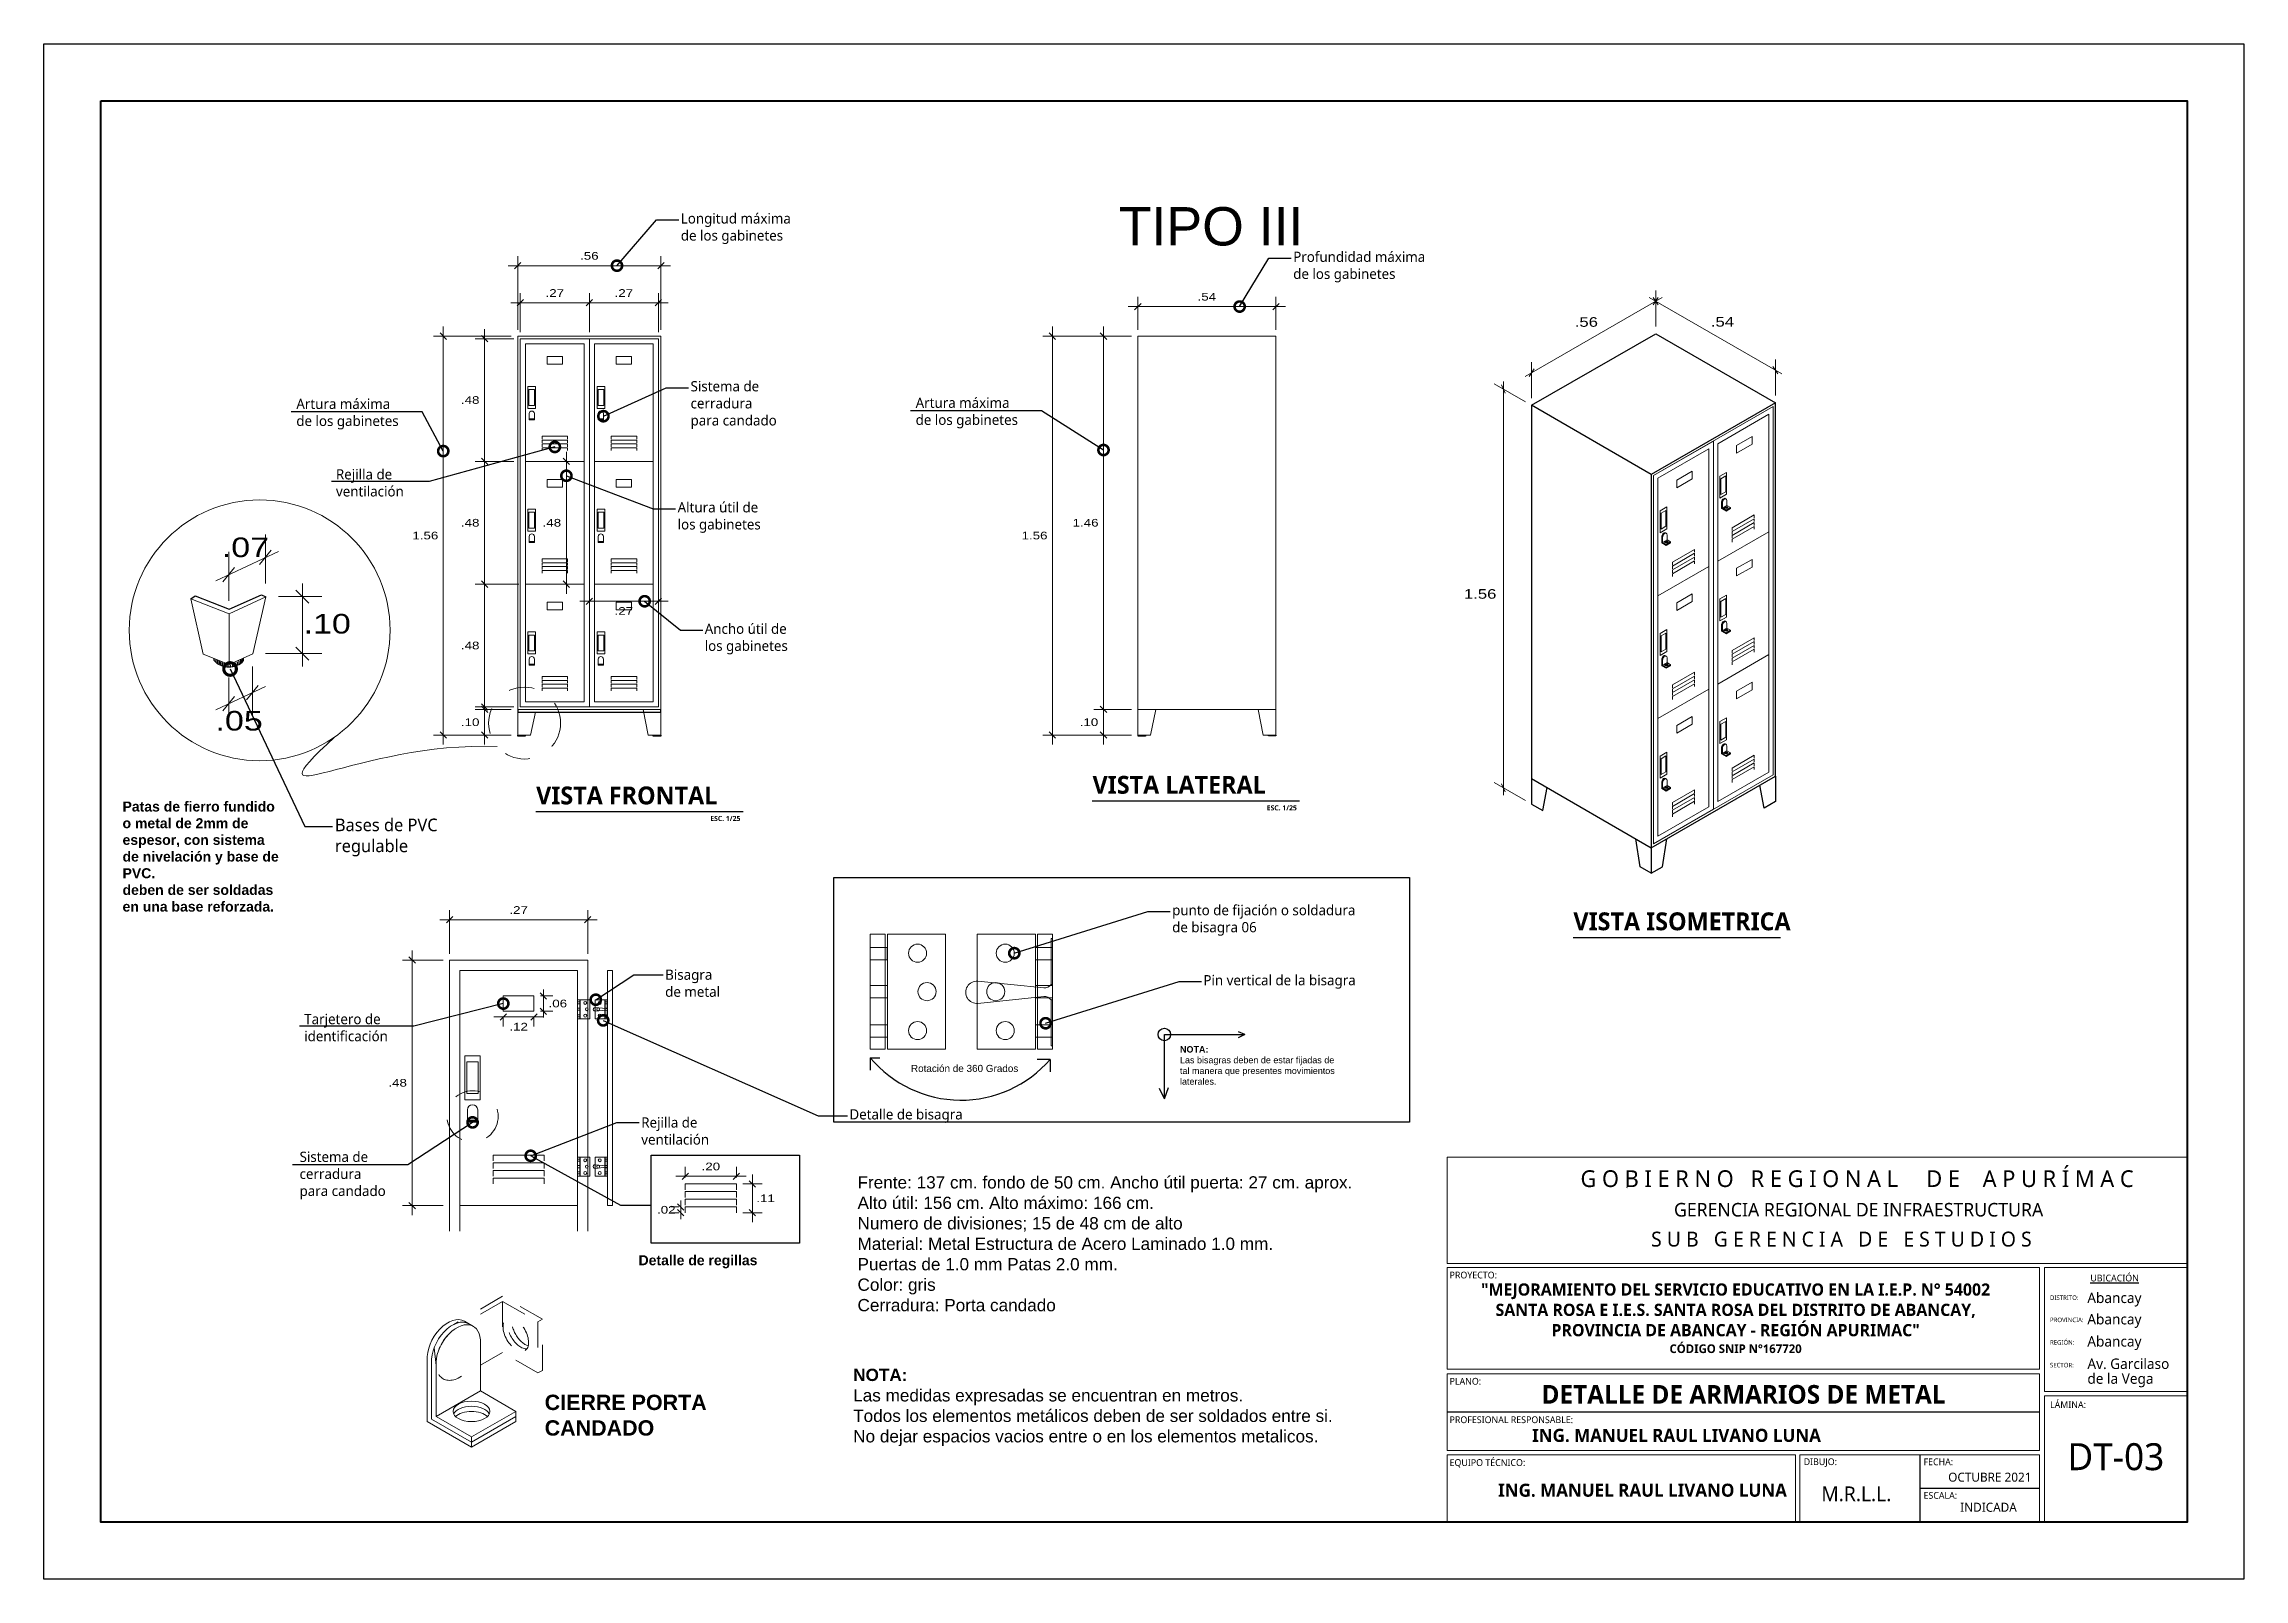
# Model space of a CAD drawing. Header units: inches. Extents: x 14.5 to 23.1, y -0.2 to 17.9.
# Drawn here: x 14.48 to 23.08, y -0.15 to 5.85 of the extents above; entities that cross this region are included whole.
import ezdxf
from ezdxf import colors
from ezdxf.entities.mleader import LeaderData, LeaderLine
from ezdxf.math import Vec2, Vec3

# ---------------------------------------------------------------- set-up
doc = ezdxf.new("R2010")
doc.units = ezdxf.units.IN
doc.header["$MEASUREMENT"] = 0
doc.linetypes.add('ACAD_ISO03W100', pattern=[30, 12, -18])
doc.linetypes.add('HIDDENX2', pattern=[19.05, 12.7, -6.35])
for name, color, linetype, lineweight in [('01', 9, 'Continuous', 5), ('02', 7, 'Continuous', 20), ('A_PROYECCIONES-02', 1, 'HIDDENX2', 13), ('Letras El', 7, 'Continuous', 5), ('LINEAS_IND.', 252, 'Continuous', 5)]:
    doc.layers.add(name, color=color, linetype=linetype, lineweight=lineweight)
doc.layers.add('L2', color=2, linetype='Continuous')
doc.layers.add('MEMBRETE', color=7, linetype='Continuous')
doc.styles.add('Generales', font='trebuc.ttf', dxfattribs={"height": 0.1})
doc.styles.add('Santa Rosa 1 50', font='trebuc.ttf')
doc.styles.get("Standard").update_dxf_attribs({"font": 'arial.ttf'})
doc.styles.add('TM-DIM', font='GOTHIC.TTF', dxfattribs={"width": 1.3})
doc.dimstyles.new('TM-25-4', dxfattribs={"dimscale": 0.25, "dimtxt": 0.12, "dimasz": 0.1, "dimexe": 0.15, "dimexo": 0.1, "dimgap": 0.09, "dimtad": 2, "dimtih": 1, "dimtoh": 1, "dimzin": 4, "dimdsep": 46, "dimtxsty": 'TM-DIM', "dimblk": 'OBLIQUE', "dimcen": 0.05, "dimdle": 0.15, "dimclrd": 1, "dimclre": 1, "dimclrt": 7, "dimadec": 0, "dimazin": 0, "dimtfac": 1, "dimtix": 1, "dimtmove": 2, "dimatfit": 3, "dimldrblk": 'OBLIQUE', "dimfxl": 1, "dimtolj": 1, "dimtzin": 4, "dimlwd": 0, "dimlwe": 0, "dimarcsym": 0})

msp = doc.modelspace()

# ---------------------------------------------------------------- texts
at = {"char_height": 0.07, "attachment_point": 1, "style": 'Generales'}
for s, width, insert in [('\\pxt4,7;{\\fTrebuchet MS|b1|i0|c0|p34;VISTA FRONTAL}', 0.809503, (16.4049, 2.9473)), ('\\pxt4,7;{\\fTrebuchet MS|b1|i0|c0|p34;VISTA LATERAL}', 0.809503, (18.5801, 2.9889)), ('\\pxt4,7;{\\fTrebuchet MS|b1|i0|c0|p34;VISTA ISOMETRICA}', 0.887532, (20.4597, 2.455))]:
    msp.add_mtext_dynamic_manual_height_columns(s, width=width, gutter_width=0, heights=[0.0831], dxfattribs=dict(at, insert=insert))
at = {"attachment_point": 1}
for s, width, gutter_width, insert, char_height in [('{\\fArial|b1|i0|c0|p34;Patas de fierro fundido o metal de 2mm de espesor, con sistema de nivelación y base de PVC.\\Pdeben de ser soldadas en una base reforzada.}', 0.619362, 0.652, (14.7883, 2.8886), 0.0391176), ('{\\fArial|b1|i0|c0|p34;NOTA:\\P}Las bisagras deben de estar fijadas de tal manera que presentes movimientos laterales.', 0.647868, 0.4189, (18.9219, 1.932), 0.025134), ('Frente: 137 cm. fondo de 50 cm. Ancho útil puerta: 27 cm. aprox.  \\PAlto útil: 156 cm. Alto máximo: 166 cm.\\PNumero de divisiones; 15 de 48 cm de alto\\PMaterial: Metal Estructura de Acero Laminado 1.0 mm. \\PPuertas de 1.0 mm Patas 2.0 mm.\\PColor: gris\\PCerradura: Porta candado', 2.421182, 0.2731, (17.6613, 1.4232), 0.048), ('{\\fArial|b1|i0|c0|p34;Detalle de regillas}', 0.619362, 0.652, (16.8054, 1.1142), 0.039118), ('{\\fArial|b1|i0|c0|p34;NOTA:\\P}Las medidas expresadas se encuentran en metros.\\PTodos los elementos metálicos deben de ser soldados entre si.\\PNo dejar espacios vacios entre o en los elementos metalicos.', 1.875382, 0.8, (17.6443, 0.6703), 0.048), ('{\\fArial|b1|i0|c0|p34;CIERRE PORTA CANDADO}', 0.95, 1, (16.4384, 0.5688), 0.06)]:
    msp.add_mtext_dynamic_manual_height_columns(s, width=width, gutter_width=gutter_width, heights=[0], dxfattribs=dict(at, insert=insert, char_height=char_height))
at = {"ltscale": 0.05, "char_height": 0.02, "width": 0.128632, "attachment_point": 1, "rotation": 360, "style": 'Generales'}
for insert in [(19.261, 2.8739), (17.0857, 2.8323)]:
    msp.add_mtext('{\\fTrebuchet MS|b1|i0|c0|p34;ESC. 1/25}', dxfattribs=dict(at, insert=insert))
at = {"insert": (17.8702, 1.8587), "char_height": 0.027711, "attachment_point": 1}
msp.add_mtext('Rotación de 360 Grados', dxfattribs=at)
at = {"layer": '01', "insert": (18.6826, 5.2132), "char_height": 0.15, "attachment_point": 1}
msp.add_mtext_dynamic_manual_height_columns('TIPO III', width=0.827846, gutter_width=1.0797, heights=[0], dxfattribs=at)
at = {"layer": '01', "color": 7, "attachment_point": 5, "style": 'TM-DIM'}
for s, insert, char_height in [('\\A1;.56', (20.5104, 4.7637), 0.0375), ('\\A1;.54', (21.0424, 4.7644), 0.0375), ('\\A1;.07', (15.2686, 3.8822), 0.0765), ('\\A1;1.56', (20.0953, 3.7002), 0.0375), ('\\A1;.10', (15.5882, 3.5833), 0.0765), ('\\A1;.05', (15.244, 3.2039), 0.0765)]:
    msp.add_mtext(s, dxfattribs=dict(at, insert=insert, char_height=char_height))
at = {"layer": 'MEMBRETE', "color": 7, "lineweight": 5, "style": 'Generales'}
for s, height, p in [('G O B I E R N O   R E G I O N A L     D E    A P U R Í M A C   ', 0.065344, (20.4874, 1.381)), ('GERENCIA REGIONAL DE INFRAESTRUCTURA', 0.052981, (20.8529, 1.2657)), ('S U B   G E R E N C I A   D E   E S T U D I O S ', 0.05828, (20.7634, 1.1481))]:
    msp.add_text(s, height=height, dxfattribs=at).set_placement(p)
at = {"layer": 'MEMBRETE', "color": 7, "ltscale": 0.5, "style": 'Generales'}
for s, height, p in [('PROYECTO:', 0.02649, (19.9757, 1.0235)), ('PLANO:', 0.02649, (19.9757, 0.608)), ('LÁMINA:', 0.02649, (22.3229, 0.5167)), ('PROFESIONAL RESPONSABLE:', 0.026491, (19.9757, 0.4576)), ('DT-03', 0.10547, (22.3914, 0.2736)), ('EQUIPO TÉCNICO:', 0.026491, (19.9757, 0.2901)), ('DIBUJO:', 0.02649, (21.36, 0.2934)), ('FECHA:', 0.02649, (21.8285, 0.293)), ('OCTUBRE 2021', 0.035321, (21.9249, 0.2286)), ('M.R.L.L.', 0.05762, (21.4289, 0.1523)), ('ESCALA:', 0.02649, (21.8285, 0.1618)), ('INDICADA', 0.03532, (21.9718, 0.1109))]:
    msp.add_text(s, height=height, dxfattribs=at).set_placement(p)
at = {"layer": 'MEMBRETE', "color": 7, "style": 'Santa Rosa 1 50'}
for s, height, p in [('%%UUBICACIÓN', 0.026491, (22.4804, 1.0117)), ('DISTRITO:', 0.01766, (22.3229, 0.9393)), ('Abancay', 0.04084, (22.4687, 0.9272)), ('PROVINCIA:', 0.01766, (22.3229, 0.8525)), ('Abancay', 0.04084, (22.4687, 0.8437)), ('REGIÓN:', 0.01766, (22.3228, 0.7646)), ('Abancay', 0.04084, (22.4687, 0.757)), ('SECTOR:', 0.01766, (22.3228, 0.6757)), ('Av. Garcilaso  ', 0.04084, (22.4691, 0.6694)), (' de la Vega ', 0.04084, (22.4553, 0.6114))]:
    msp.add_text(s, height=height, dxfattribs=at).set_placement(p)
at = {"layer": 'MEMBRETE', "color": 7, "ltscale": 0.5, "attachment_point": 1, "style": 'Generales'}
for s, insert, char_height, width in [('\\pxqc;{\\fTrebuchet MS|b1|i0|c0|p34;\\H0.6891x;"MEJORAMIENTO DEL SERVICIO EDUCATIVO EN LA I.E.P. N° 54002 \\PSANTA ROSA E I.E.S. SANTA ROSA DEL DISTRITO DE ABANCAY, \\PPROVINCIA DE ABANCAY - REGIÓN APURIMAC"\\H1.4512x;\\P\\H0.49222x;CÓDIGO SNIP N°167720}', (19.9281, 1.0039), 0.0691434, 2.331444), ('{\\fTrebuchet MS|b1|i0|c0|p34;DETALLE DE ARMARIOS DE METAL}', (20.3351, 0.6066), 0.072985, 1.746381), ('{\\fTrebuchet MS|b1|i0|c0|p34;\\H0.88598x;ING. MANUEL RAUL LIVANO LUNA}', (20.2984, 0.4352), 0.05762, 1.793367), ('{\\fTrebuchet MS|b1|i0|c0|p34;\\H0.88598x;ING. MANUEL RAUL LIVANO LUNA}', (20.1655, 0.2208), 0.05762, 1.793367)]:
    msp.add_mtext(s, dxfattribs=dict(at, insert=insert, char_height=char_height, width=width))

# ---------------------------------------------------------------- blocks, each defined once
blk = doc.blocks.new('_Oblique')
at = {"color": 0, "linetype": 'ByBlock', "lineweight": -2}
blk.add_line((-0.5, -0.5), (0.5, 0.5), dxfattribs=at)
blk = doc.blocks.new('*D41')
at = {"color": 1, "lineweight": 0, "transparency": 16777216}
for p, q in [((18.7195, 4.8243), (19.3345, 4.8243)), ((18.757, 4.7336), (18.757, 4.8618)), ((19.297, 4.7336), (19.297, 4.8618))]:
    blk.add_line(p, q, dxfattribs=at)
at = {"layer": 'Defpoints', "color": 0, "transparency": 16777216}
for p in [(19.297, 4.8243), (18.757, 4.7086), (19.297, 4.7086)]:
    blk.add_point(p, dxfattribs=at)
at = {"color": 1, "lineweight": 0, "transparency": 16777216, "xscale": 0.025, "yscale": 0.025, "zscale": 0.025, "rotation": 180}
blk.add_blockref('_Oblique', (18.757, 4.8243), dxfattribs=at)
at = {"color": 1, "lineweight": 0, "transparency": 16777216, "xscale": 0.025, "yscale": 0.025, "zscale": 0.025}
blk.add_blockref('_Oblique', (19.297, 4.8243), dxfattribs=at)
at = {"color": 7, "transparency": 16777216, "insert": (19.027, 4.8625), "char_height": 0.03, "attachment_point": 5, "style": 'TM-DIM'}
blk.add_mtext('\\A1;.54', dxfattribs=at)
blk = doc.blocks.new('*D42')
at = {"color": 1, "lineweight": 0, "transparency": 16777216}
for p, q in [((18.6229, 4.7461), (18.6229, 3.2111)), ((18.732, 4.7086), (18.5854, 4.7086)), ((18.732, 3.2486), (18.5854, 3.2486))]:
    blk.add_line(p, q, dxfattribs=at)
at = {"layer": 'Defpoints', "color": 0, "transparency": 16777216}
for p in [(18.757, 4.7086), (18.6229, 3.2486), (18.757, 3.2486)]:
    blk.add_point(p, dxfattribs=at)
at = {"color": 1, "lineweight": 0, "transparency": 16777216, "xscale": 0.025, "yscale": 0.025, "zscale": 0.025}
for p, rotation in [((18.6229, 4.7086), 90), ((18.6229, 3.2486), 270)]:
    blk.add_blockref('_Oblique', p, dxfattribs=dict(at, rotation=rotation))
at = {"color": 7, "transparency": 16777216, "insert": (18.5528, 3.9786), "char_height": 0.03, "attachment_point": 5, "style": 'TM-DIM'}
blk.add_mtext('\\A1;1.46', dxfattribs=at)
blk = doc.blocks.new('*D43')
at = {"color": 1, "lineweight": 0, "transparency": 16777216}
for p, q in [((18.6229, 3.1111), (18.6229, 3.2861)), ((18.732, 3.2486), (18.5854, 3.2486)), ((18.732, 3.1486), (18.5854, 3.1486))]:
    blk.add_line(p, q, dxfattribs=at)
at = {"layer": 'Defpoints', "color": 0, "transparency": 16777216}
for p in [(18.6229, 3.2486), (18.757, 3.2486), (18.757, 3.1486)]:
    blk.add_point(p, dxfattribs=at)
at = {"color": 1, "lineweight": 0, "transparency": 16777216, "xscale": 0.025, "yscale": 0.025, "zscale": 0.025}
for p, rotation in [((18.6229, 3.2486), 90), ((18.6229, 3.1486), 270)]:
    blk.add_blockref('_Oblique', p, dxfattribs=dict(at, rotation=rotation))
at = {"color": 7, "transparency": 16777216, "insert": (18.5661, 3.1986), "char_height": 0.03, "attachment_point": 5, "style": 'TM-DIM'}
blk.add_mtext('\\A1;.10', dxfattribs=at)
blk = doc.blocks.new('*D38')
at = {"color": 1, "lineweight": 0, "transparency": 16777216}
for p, q in [((16.0291, 2.4261), (16.6441, 2.4261)), ((16.0666, 2.2934), (16.0666, 2.4636)), ((16.6066, 2.2934), (16.6066, 2.4636))]:
    blk.add_line(p, q, dxfattribs=at)
at = {"layer": 'Defpoints', "color": 0, "transparency": 16777216}
for p in [(16.6066, 2.4261), (16.0666, 2.2684), (16.6066, 2.2684)]:
    blk.add_point(p, dxfattribs=at)
at = {"color": 1, "lineweight": 0, "transparency": 16777216, "xscale": 0.025, "yscale": 0.025, "zscale": 0.025, "rotation": 180}
blk.add_blockref('_Oblique', (16.0666, 2.4261), dxfattribs=at)
at = {"color": 1, "lineweight": 0, "transparency": 16777216, "xscale": 0.025, "yscale": 0.025, "zscale": 0.025}
blk.add_blockref('_Oblique', (16.6066, 2.4261), dxfattribs=at)
at = {"color": 7, "transparency": 16777216, "insert": (16.3366, 2.4643), "char_height": 0.03, "attachment_point": 5, "style": 'TM-DIM'}
blk.add_mtext('\\A1;.27', dxfattribs=at)
blk = doc.blocks.new('*D39')
at = {"color": 1, "lineweight": 0, "transparency": 16777216}
for p, q in [((16.0416, 2.2684), (15.8828, 2.2684)), ((15.9203, 2.3059), (15.9203, 1.2709)), ((16.0416, 1.3084), (15.8828, 1.3084))]:
    blk.add_line(p, q, dxfattribs=at)
at = {"layer": 'Defpoints', "color": 0, "transparency": 16777216}
for p in [(16.0666, 2.2684), (15.9203, 1.3084), (16.0666, 1.3084)]:
    blk.add_point(p, dxfattribs=at)
at = {"color": 1, "lineweight": 0, "transparency": 16777216, "xscale": 0.025, "yscale": 0.025, "zscale": 0.025}
for p, rotation in [((15.9203, 2.2684), 90), ((15.9203, 1.3084), 270)]:
    blk.add_blockref('_Oblique', p, dxfattribs=dict(at, rotation=rotation))
at = {"color": 7, "transparency": 16777216, "insert": (15.8636, 1.7884), "char_height": 0.03, "attachment_point": 5, "style": 'TM-DIM'}
blk.add_mtext('\\A1;.48', dxfattribs=at)
blk = doc.blocks.new('*D40')
at = {"color": 1, "lineweight": 0, "transparency": 16777216}
for p, q in [((18.4234, 4.7461), (18.4234, 3.1111)), ((18.732, 4.7086), (18.3859, 4.7086)), ((18.732, 3.1486), (18.3859, 3.1486))]:
    blk.add_line(p, q, dxfattribs=at)
at = {"layer": 'Defpoints', "color": 0, "transparency": 16777216}
for p in [(18.757, 4.7086), (18.4234, 3.1486), (18.757, 3.1486)]:
    blk.add_point(p, dxfattribs=at)
at = {"color": 1, "lineweight": 0, "transparency": 16777216, "xscale": 0.025, "yscale": 0.025, "zscale": 0.025}
for p, rotation in [((18.4234, 4.7086), 90), ((18.4234, 3.1486), 270)]:
    blk.add_blockref('_Oblique', p, dxfattribs=dict(at, rotation=rotation))
at = {"color": 7, "transparency": 16777216, "insert": (18.3533, 3.9286), "char_height": 0.03, "attachment_point": 5, "style": 'TM-DIM'}
blk.add_mtext('\\A1;1.56', dxfattribs=at)
blk = doc.blocks.new('*D57')
at = {"color": 1, "lineweight": 0, "transparency": 16777216}
for p, q in [((16.2038, 4.7361), (16.2038, 4.1811)), ((16.318, 4.6986), (16.1663, 4.6986)), ((16.318, 4.2186), (16.1663, 4.2186))]:
    blk.add_line(p, q, dxfattribs=at)
at = {"layer": 'Defpoints', "color": 0, "transparency": 16777216}
for p in [(16.343, 4.6986), (16.2038, 4.2186), (16.343, 4.2186)]:
    blk.add_point(p, dxfattribs=at)
at = {"color": 1, "lineweight": 0, "transparency": 16777216, "xscale": 0.025, "yscale": 0.025, "zscale": 0.025}
for p, rotation in [((16.2038, 4.6986), 90), ((16.2038, 4.2186), 270)]:
    blk.add_blockref('_Oblique', p, dxfattribs=dict(at, rotation=rotation))
at = {"color": 7, "transparency": 16777216, "insert": (16.1471, 4.4586), "char_height": 0.03, "attachment_point": 5, "style": 'TM-DIM'}
blk.add_mtext('\\A1;.48', dxfattribs=at)
blk = doc.blocks.new('*D58')
at = {"color": 1, "lineweight": 0, "transparency": 16777216}
for p, q in [((16.318, 4.2186), (16.1663, 4.2186)), ((16.2038, 4.2561), (16.2038, 3.7011)), ((16.338, 3.7386), (16.1663, 3.7386))]:
    blk.add_line(p, q, dxfattribs=at)
at = {"layer": 'Defpoints', "color": 0, "transparency": 16777216}
for p in [(16.343, 4.2186), (16.2038, 3.7386), (16.363, 3.7386)]:
    blk.add_point(p, dxfattribs=at)
at = {"color": 1, "lineweight": 0, "transparency": 16777216, "xscale": 0.025, "yscale": 0.025, "zscale": 0.025}
for p, rotation in [((16.2038, 4.2186), 90), ((16.2038, 3.7386), 270)]:
    blk.add_blockref('_Oblique', p, dxfattribs=dict(at, rotation=rotation))
at = {"color": 7, "transparency": 16777216, "insert": (16.1471, 3.9786), "char_height": 0.03, "attachment_point": 5, "style": 'TM-DIM'}
blk.add_mtext('\\A1;.48', dxfattribs=at)
blk = doc.blocks.new('*D59')
at = {"color": 1, "lineweight": 0, "transparency": 16777216}
for p, q in [((16.338, 3.7386), (16.1663, 3.7386)), ((16.2038, 3.7761), (16.2038, 3.2211)), ((16.318, 3.2586), (16.1663, 3.2586))]:
    blk.add_line(p, q, dxfattribs=at)
at = {"layer": 'Defpoints', "color": 0, "transparency": 16777216}
for p in [(16.363, 3.7386), (16.2038, 3.2586), (16.343, 3.2586)]:
    blk.add_point(p, dxfattribs=at)
at = {"color": 1, "lineweight": 0, "transparency": 16777216, "xscale": 0.025, "yscale": 0.025, "zscale": 0.025}
for p, rotation in [((16.2038, 3.7386), 90), ((16.2038, 3.2586), 270)]:
    blk.add_blockref('_Oblique', p, dxfattribs=dict(at, rotation=rotation))
at = {"color": 7, "transparency": 16777216, "insert": (16.1471, 3.4986), "char_height": 0.03, "attachment_point": 5, "style": 'TM-DIM'}
blk.add_mtext('\\A1;.48', dxfattribs=at)
blk = doc.blocks.new('*D60')
at = {"color": 1, "lineweight": 0, "transparency": 16777216}
for p, q in [((16.2038, 3.2861), (16.2038, 3.1111)), ((16.308, 3.2486), (16.1663, 3.2486)), ((16.308, 3.1486), (16.1663, 3.1486))]:
    blk.add_line(p, q, dxfattribs=at)
at = {"layer": 'Defpoints', "color": 0, "transparency": 16777216}
for p in [(16.333, 3.2486), (16.2038, 3.1486), (16.333, 3.1486)]:
    blk.add_point(p, dxfattribs=at)
at = {"color": 1, "lineweight": 0, "transparency": 16777216, "xscale": 0.025, "yscale": 0.025, "zscale": 0.025}
for p, rotation in [((16.2038, 3.2486), 90), ((16.2038, 3.1486), 270)]:
    blk.add_blockref('_Oblique', p, dxfattribs=dict(at, rotation=rotation))
at = {"color": 7, "transparency": 16777216, "insert": (16.1471, 3.1986), "char_height": 0.03, "attachment_point": 5, "style": 'TM-DIM'}
blk.add_mtext('\\A1;.10', dxfattribs=at)
blk = doc.blocks.new('*D61')
at = {"color": 1, "lineweight": 0, "transparency": 16777216}
for p, q in [((16.0419, 3.1111), (16.0419, 4.7461)), ((16.308, 4.7086), (16.0044, 4.7086)), ((16.308, 3.1486), (16.0044, 3.1486))]:
    blk.add_line(p, q, dxfattribs=at)
at = {"layer": 'Defpoints', "color": 0, "transparency": 16777216}
for p in [(16.0419, 4.7086), (16.333, 4.7086), (16.333, 3.1486)]:
    blk.add_point(p, dxfattribs=at)
at = {"color": 1, "lineweight": 0, "transparency": 16777216, "xscale": 0.025, "yscale": 0.025, "zscale": 0.025}
for p, rotation in [((16.0419, 4.7086), 90), ((16.0419, 3.1486), 270)]:
    blk.add_blockref('_Oblique', p, dxfattribs=dict(at, rotation=rotation))
at = {"color": 7, "transparency": 16777216, "insert": (15.9718, 3.9286), "char_height": 0.03, "attachment_point": 5, "style": 'TM-DIM'}
blk.add_mtext('\\A1;1.56', dxfattribs=at)
blk = doc.blocks.new('*D62')
at = {"color": 1, "lineweight": 0, "transparency": 16777216}
for p, q in [((16.3055, 4.8391), (16.6505, 4.8391)), ((16.343, 4.7236), (16.343, 4.8766)), ((16.613, 4.7236), (16.613, 4.8766))]:
    blk.add_line(p, q, dxfattribs=at)
at = {"layer": 'Defpoints', "color": 0, "transparency": 16777216}
for p in [(16.613, 4.8391), (16.343, 4.6986), (16.613, 4.6986)]:
    blk.add_point(p, dxfattribs=at)
at = {"color": 1, "lineweight": 0, "transparency": 16777216, "xscale": 0.025, "yscale": 0.025, "zscale": 0.025, "rotation": 180}
blk.add_blockref('_Oblique', (16.343, 4.8391), dxfattribs=at)
at = {"color": 1, "lineweight": 0, "transparency": 16777216, "xscale": 0.025, "yscale": 0.025, "zscale": 0.025}
blk.add_blockref('_Oblique', (16.613, 4.8391), dxfattribs=at)
at = {"color": 7, "transparency": 16777216, "insert": (16.478, 4.8773), "char_height": 0.03, "attachment_point": 5, "style": 'TM-DIM'}
blk.add_mtext('\\A1;.27', dxfattribs=at)
blk = doc.blocks.new('*D63')
at = {"color": 1, "lineweight": 0, "transparency": 16777216}
for p, q in [((16.5755, 4.8391), (16.9205, 4.8391)), ((16.613, 4.7236), (16.613, 4.8766)), ((16.883, 4.7236), (16.883, 4.8766))]:
    blk.add_line(p, q, dxfattribs=at)
at = {"layer": 'Defpoints', "color": 0, "transparency": 16777216}
for p in [(16.883, 4.8391), (16.613, 4.6986), (16.883, 4.6986)]:
    blk.add_point(p, dxfattribs=at)
at = {"color": 1, "lineweight": 0, "transparency": 16777216, "xscale": 0.025, "yscale": 0.025, "zscale": 0.025, "rotation": 180}
blk.add_blockref('_Oblique', (16.613, 4.8391), dxfattribs=at)
at = {"color": 1, "lineweight": 0, "transparency": 16777216, "xscale": 0.025, "yscale": 0.025, "zscale": 0.025}
blk.add_blockref('_Oblique', (16.883, 4.8391), dxfattribs=at)
at = {"color": 7, "transparency": 16777216, "insert": (16.748, 4.8773), "char_height": 0.03, "attachment_point": 5, "style": 'TM-DIM'}
blk.add_mtext('\\A1;.27', dxfattribs=at)
blk = doc.blocks.new('*D64')
at = {"color": 1, "lineweight": 0, "transparency": 16777216}
for p, q in [((16.333, 4.7336), (16.333, 5.0217)), ((16.893, 4.7336), (16.893, 5.0217)), ((16.2955, 4.9842), (16.9305, 4.9842))]:
    blk.add_line(p, q, dxfattribs=at)
at = {"layer": 'Defpoints', "color": 0, "transparency": 16777216}
for p in [(16.893, 4.9842), (16.333, 4.7086), (16.893, 4.7086)]:
    blk.add_point(p, dxfattribs=at)
at = {"color": 1, "lineweight": 0, "transparency": 16777216, "xscale": 0.025, "yscale": 0.025, "zscale": 0.025, "rotation": 180}
blk.add_blockref('_Oblique', (16.333, 4.9842), dxfattribs=at)
at = {"color": 1, "lineweight": 0, "transparency": 16777216, "xscale": 0.025, "yscale": 0.025, "zscale": 0.025}
blk.add_blockref('_Oblique', (16.893, 4.9842), dxfattribs=at)
at = {"color": 7, "transparency": 16777216, "insert": (16.613, 5.0224), "char_height": 0.03, "attachment_point": 5, "style": 'TM-DIM'}
blk.add_mtext('\\A1;.56', dxfattribs=at)
blk = doc.blocks.new('*D56')
at = {"color": 1, "lineweight": 0, "transparency": 16777216}
for p, q in [((16.613, 3.7136), (16.613, 3.6345)), ((16.883, 3.7136), (16.883, 3.6345)), ((16.5755, 3.672), (16.9205, 3.672))]:
    blk.add_line(p, q, dxfattribs=at)
at = {"layer": 'Defpoints', "color": 0, "transparency": 16777216}
for p in [(16.613, 3.7386), (16.883, 3.7386), (16.883, 3.672)]:
    blk.add_point(p, dxfattribs=at)
at = {"color": 1, "lineweight": 0, "transparency": 16777216, "xscale": 0.025, "yscale": 0.025, "zscale": 0.025, "rotation": 180}
blk.add_blockref('_Oblique', (16.613, 3.672), dxfattribs=at)
at = {"color": 1, "lineweight": 0, "transparency": 16777216, "xscale": 0.025, "yscale": 0.025, "zscale": 0.025}
blk.add_blockref('_Oblique', (16.883, 3.672), dxfattribs=at)
at = {"color": 7, "transparency": 16777216, "insert": (16.748, 3.6338), "char_height": 0.03, "attachment_point": 5, "style": 'TM-DIM'}
blk.add_mtext('\\A1;.27', dxfattribs=at)
blk = doc.blocks.new('*D55')
at = {"color": 1, "lineweight": 0, "transparency": 16777216}
for p, q in [((16.588, 4.2186), (16.4857, 4.2186)), ((16.5232, 4.2561), (16.5232, 3.7011)), ((16.588, 3.7386), (16.4857, 3.7386))]:
    blk.add_line(p, q, dxfattribs=at)
at = {"layer": 'Defpoints', "color": 0, "transparency": 16777216}
for p in [(16.613, 4.2186), (16.5232, 3.7386), (16.613, 3.7386)]:
    blk.add_point(p, dxfattribs=at)
at = {"color": 1, "lineweight": 0, "transparency": 16777216, "xscale": 0.025, "yscale": 0.025, "zscale": 0.025}
for p, rotation in [((16.5232, 4.2186), 90), ((16.5232, 3.7386), 270)]:
    blk.add_blockref('_Oblique', p, dxfattribs=dict(at, rotation=rotation))
at = {"color": 7, "transparency": 16777216, "insert": (16.4665, 3.9786), "char_height": 0.03, "attachment_point": 5, "style": 'TM-DIM'}
blk.add_mtext('\\A1;.48', dxfattribs=at)
blk = doc.blocks.new('_DotSmall')
at = {"color": 0, "linetype": 'ByBlock', "const_width": 0.5}
blk.add_lwpolyline([(-0.0625, 0, 1), (0.0625, 0, 1)], format="xyb", close=True, dxfattribs=at)
blk = doc.blocks.new('*D79')
at = {"color": 1, "lineweight": 0, "transparency": 16777216}
for p, q in [((17.213, 1.393), (17.288, 1.393)), ((17.2505, 1.4305), (17.2505, 1.2431)), ((17.213, 1.2806), (17.288, 1.2806))]:
    blk.add_line(p, q, dxfattribs=at)
at = {"layer": 'Defpoints', "color": 0, "transparency": 16777216}
for p in [(17.188, 1.393), (17.188, 1.2806), (17.2505, 1.2806)]:
    blk.add_point(p, dxfattribs=at)
at = {"color": 1, "lineweight": 0, "transparency": 16777216, "xscale": 0.025, "yscale": 0.025, "zscale": 0.025}
for p, rotation in [((17.2505, 1.393), 90), ((17.2505, 1.2806), 270)]:
    blk.add_blockref('_Oblique', p, dxfattribs=dict(at, rotation=rotation))
at = {"color": 7, "transparency": 16777216, "insert": (17.302, 1.3368), "char_height": 0.03, "attachment_point": 5, "style": 'TM-DIM'}
blk.add_mtext('\\A1;.11', dxfattribs=at)
blk = doc.blocks.new('*D80')
at = {"color": 1, "lineweight": 0, "transparency": 16777216}
for p, q in [((16.963, 1.303), (16.933, 1.303)), ((16.9705, 1.303), (16.9705, 1.328)), ((16.9705, 1.303), (16.9705, 1.2806)), ((16.963, 1.2806), (16.933, 1.2806)), ((16.9705, 1.2806), (16.9705, 1.2556))]:
    blk.add_line(p, q, dxfattribs=at)
at = {"layer": 'Defpoints', "color": 0, "transparency": 16777216}
for p in [(16.988, 1.303), (16.9705, 1.2806), (16.988, 1.2806)]:
    blk.add_point(p, dxfattribs=at)
at = {"color": 1, "lineweight": 0, "transparency": 16777216, "xscale": 0.025, "yscale": 0.025, "zscale": 0.025}
for p, rotation in [((16.9705, 1.303), 270), ((16.9705, 1.2806), 90)]:
    blk.add_blockref('_Oblique', p, dxfattribs=dict(at, rotation=rotation))
at = {"color": 7, "transparency": 16777216, "insert": (16.9138, 1.2918), "char_height": 0.03, "attachment_point": 5, "style": 'TM-DIM'}
blk.add_mtext('\\A1;.02', dxfattribs=at)
blk = doc.blocks.new('*D81')
at = {"color": 1, "lineweight": 0, "transparency": 16777216}
for p, q in [((16.9505, 1.4229), (17.2255, 1.4229)), ((16.988, 1.418), (16.988, 1.4604)), ((17.188, 1.418), (17.188, 1.4604))]:
    blk.add_line(p, q, dxfattribs=at)
at = {"layer": 'Defpoints', "color": 0, "transparency": 16777216}
for p in [(16.988, 1.393), (17.188, 1.4229), (17.188, 1.393)]:
    blk.add_point(p, dxfattribs=at)
at = {"color": 1, "lineweight": 0, "transparency": 16777216, "xscale": 0.025, "yscale": 0.025, "zscale": 0.025, "rotation": 180}
blk.add_blockref('_Oblique', (16.988, 1.4229), dxfattribs=at)
at = {"color": 1, "lineweight": 0, "transparency": 16777216, "xscale": 0.025, "yscale": 0.025, "zscale": 0.025}
blk.add_blockref('_Oblique', (17.188, 1.4229), dxfattribs=at)
at = {"color": 7, "transparency": 16777216, "insert": (17.088, 1.4611), "char_height": 0.03, "attachment_point": 5, "style": 'TM-DIM'}
blk.add_mtext('\\A1;.20', dxfattribs=at)
blk = doc.blocks.new('*D82')
at = {"color": 1, "lineweight": 0, "transparency": 16777216}
for p, q in [((16.2391, 2.0463), (16.4341, 2.0463)), ((16.2766, 2.0434), (16.2766, 2.0088)), ((16.3966, 2.0434), (16.3966, 2.0088))]:
    blk.add_line(p, q, dxfattribs=at)
at = {"layer": 'Defpoints', "color": 0, "transparency": 16777216}
for p in [(16.2766, 2.0684), (16.3966, 2.0684), (16.3966, 2.0463)]:
    blk.add_point(p, dxfattribs=at)
at = {"color": 1, "lineweight": 0, "transparency": 16777216, "xscale": 0.025, "yscale": 0.025, "zscale": 0.025, "rotation": 180}
blk.add_blockref('_Oblique', (16.2766, 2.0463), dxfattribs=at)
at = {"color": 1, "lineweight": 0, "transparency": 16777216, "xscale": 0.025, "yscale": 0.025, "zscale": 0.025}
blk.add_blockref('_Oblique', (16.3966, 2.0463), dxfattribs=at)
at = {"color": 7, "transparency": 16777216, "insert": (16.3366, 2.0081), "char_height": 0.03, "attachment_point": 5, "style": 'TM-DIM'}
blk.add_mtext('\\A1;.12', dxfattribs=at)
blk = doc.blocks.new('*D83')
at = {"color": 1, "lineweight": 0, "transparency": 16777216}
for p, q in [((16.4334, 2.1284), (16.4334, 2.1534)), ((16.4216, 2.1284), (16.4709, 2.1284)), ((16.4216, 2.0684), (16.4709, 2.0684)), ((16.4334, 2.0684), (16.4334, 2.1284)), ((16.4334, 2.0684), (16.4334, 2.0434))]:
    blk.add_line(p, q, dxfattribs=at)
at = {"layer": 'Defpoints', "color": 0, "transparency": 16777216}
for p in [(16.3966, 2.1284), (16.3966, 2.0684), (16.4334, 2.1284)]:
    blk.add_point(p, dxfattribs=at)
at = {"color": 1, "lineweight": 0, "transparency": 16777216, "xscale": 0.025, "yscale": 0.025, "zscale": 0.025}
for p, rotation in [((16.4334, 2.1284), 270), ((16.4334, 2.0684), 90)]:
    blk.add_blockref('_Oblique', p, dxfattribs=dict(at, rotation=rotation))
at = {"color": 7, "transparency": 16777216, "insert": (16.4898, 2.0984), "char_height": 0.03, "attachment_point": 5, "style": 'TM-DIM'}
blk.add_mtext('\\A1;.06', dxfattribs=at)

# ---------------------------------------------------------------- dimensions: what is measured, and where the dimension line sits
for base, p1, p2, picture, middle in [((16.893, 4.9842), (16.333, 4.7086), (16.893, 4.7086), '*D64', (16.613, 5.0224)), ((16.613, 4.8391), (16.343, 4.6986), (16.613, 4.6986), '*D62', (16.478, 4.8773)), ((16.883, 4.8391), (16.613, 4.6986), (16.883, 4.6986), '*D63', (16.748, 4.8773)), ((19.297, 4.8243), (18.757, 4.7086), (19.297, 4.7086), '*D41', (19.027, 4.8625)), ((16.883, 3.672), (16.613, 3.7386), (16.883, 3.7386), '*D56', (16.748, 3.6338)), ((16.3966, 2.0463), (16.2766, 2.0684), (16.3966, 2.0684), '*D82', (16.3366, 2.0081)), ((17.188, 1.4229), (16.988, 1.393), (17.188, 1.393), '*D81', (17.088, 1.4611))]:
    dim = msp.add_linear_dim(base=base, p1=p1, p2=p2, dimstyle='TM-25-4')
    dim.commit()
    dim.dimension.update_dxf_attribs({"geometry": picture, "text_midpoint": middle})
for base, p1, p2, picture, middle in [((16.0419, 4.7086), (16.333, 3.1486), (16.333, 4.7086), '*D61', (15.9718, 3.9286)), ((16.2038, 4.2186), (16.343, 4.6986), (16.343, 4.2186), '*D57', (16.1471, 4.4586)), ((18.4234, 3.1486), (18.757, 4.7086), (18.757, 3.1486), '*D40', (18.3533, 3.9286)), ((18.6229, 3.2486), (18.757, 4.7086), (18.757, 3.2486), '*D42', (18.5528, 3.9786)), ((16.2038, 3.7386), (16.343, 4.2186), (16.363, 3.7386), '*D58', (16.1471, 3.9786)), ((16.5232, 3.7386), (16.613, 4.2186), (16.613, 3.7386), '*D55', (16.4665, 3.9786)), ((16.2038, 3.2586), (16.363, 3.7386), (16.343, 3.2586), '*D59', (16.1471, 3.4986)), ((16.2038, 3.1486), (16.333, 3.2486), (16.333, 3.1486), '*D60', (16.1471, 3.1986)), ((18.6229, 3.2486), (18.757, 3.1486), (18.757, 3.2486), '*D43', (18.5661, 3.1986)), ((16.4334, 2.1284), (16.3966, 2.0684), (16.3966, 2.1284), '*D83', (16.4898, 2.0984)), ((17.2505, 1.2806), (17.188, 1.393), (17.188, 1.2806), '*D79', (17.302, 1.3368)), ((16.9705, 1.2806), (16.988, 1.303), (16.988, 1.2806), '*D80', (16.9138, 1.2918))]:
    dim = msp.add_linear_dim(base=base, p1=p1, p2=p2, angle=90, dimstyle='TM-25-4')
    dim.commit()
    dim.dimension.update_dxf_attribs({"geometry": picture, "text_midpoint": middle})
dim = msp.add_linear_dim(base=(16.6066, 2.4261), p1=(16.0666, 2.2684), p2=(16.6066, 2.2684), text='.27', dimstyle='TM-25-4')
dim.commit()
dim.dimension.update_dxf_attribs({"geometry": '*D38', "text_midpoint": (16.3366, 2.4643)})
dim = msp.add_linear_dim(base=(15.9203, 1.3084), p1=(16.0666, 2.2684), p2=(16.0666, 1.3084), angle=90, text='.48', dimstyle='TM-25-4')
dim.commit()
dim.dimension.update_dxf_attribs({"geometry": '*D39', "text_midpoint": (15.8636, 1.7884)})

# ---------------------------------------------------------------- linework, layer by layer
for p, q in [((15.0558, 3.6819), (15.0722, 3.6936)), ((15.0722, 3.6936), (15.2054, 3.6407)), ((15.2054, 3.6407), (15.3316, 3.6971)), ((15.3316, 3.6971), (15.3479, 3.6891)), ((15.1465, 3.4395), (15.1465, 3.4477)), ((15.1535, 3.4437), (15.1535, 3.4342)), ((15.1588, 3.4412), (15.1588, 3.4297)), ((15.2492, 3.4424), (15.2492, 3.4308)), ((15.2551, 3.4459), (15.2551, 3.4343)), ((15.2612, 3.4395), (15.2612, 3.4491)), ((15.1653, 3.4382), (15.1653, 3.4266)), ((15.1717, 3.4349), (15.1717, 3.4234)), ((15.1776, 3.4321), (15.1776, 3.4205)), ((15.1836, 3.4301), (15.1836, 3.4185)), ((15.192, 3.4264), (15.192, 3.4169)), ((15.1996, 3.4242), (15.1996, 3.417)), ((15.209, 3.4231), (15.209, 3.4163)), ((15.2185, 3.4274), (15.2185, 3.4158)), ((15.2287, 3.4314), (15.2287, 3.4199)), ((15.2368, 3.4352), (15.2368, 3.4236)), ((15.2432, 3.4388), (15.2432, 3.4272)), ((16.3342, 3.1474), (16.3342, 3.1447)), ((16.3353, 3.1474), (16.3353, 3.1447)), ((16.3371, 3.1474), (16.3371, 3.1447)), ((16.3393, 3.1474), (16.3393, 3.1447)), ((16.3417, 3.1474), (16.3417, 3.1447)), ((16.344, 3.1474), (16.344, 3.1447)), ((16.3465, 3.1474), (16.3465, 3.1447)), ((16.3487, 3.1474), (16.3487, 3.1447)), ((16.3519, 3.1474), (16.3519, 3.1447)), ((16.3545, 3.1474), (16.3545, 3.1447)), ((16.3572, 3.1474), (16.3572, 3.1447)), ((16.3591, 3.1474), (16.3591, 3.1447)), ((16.3611, 3.1474), (16.3611, 3.1447)), ((16.8638, 3.1478), (16.8638, 3.1451)), ((16.8649, 3.1478), (16.8649, 3.1451)), ((16.8666, 3.1478), (16.8666, 3.1451)), ((16.8688, 3.1478), (16.8688, 3.1451)), ((16.8712, 3.1478), (16.8712, 3.1451)), ((16.8735, 3.1478), (16.8735, 3.1451)), ((16.8761, 3.1478), (16.8761, 3.1451)), ((16.8783, 3.1478), (16.8783, 3.1451)), ((16.8815, 3.1478), (16.8815, 3.1451)), ((16.8841, 3.1478), (16.8841, 3.1451)), ((16.8867, 3.1478), (16.8867, 3.1451)), ((16.8887, 3.1478), (16.8887, 3.1451)), ((16.8906, 3.1478), (16.8906, 3.1451)), ((18.7586, 3.1476), (18.7586, 3.1449)), ((18.7597, 3.1476), (18.7597, 3.1449)), ((18.7614, 3.1476), (18.7614, 3.1449)), ((18.7636, 3.1476), (18.7636, 3.1449)), ((18.766, 3.1476), (18.766, 3.1449)), ((18.7683, 3.1476), (18.7683, 3.1449)), ((18.7708, 3.1476), (18.7708, 3.1449)), ((18.7731, 3.1476), (18.7731, 3.1449)), ((18.7763, 3.1476), (18.7763, 3.1449)), ((18.7788, 3.1476), (18.7788, 3.1449)), ((18.7815, 3.1476), (18.7815, 3.1449)), ((18.7835, 3.1476), (18.7835, 3.1449)), ((18.7854, 3.1476), (18.7854, 3.1449)), ((19.2681, 3.148), (19.2681, 3.1453)), ((19.2692, 3.148), (19.2692, 3.1453)), ((19.2709, 3.148), (19.2709, 3.1453)), ((19.2731, 3.148), (19.2731, 3.1453)), ((19.2755, 3.148), (19.2755, 3.1453)), ((19.2778, 3.148), (19.2778, 3.1453)), ((19.2803, 3.148), (19.2803, 3.1453)), ((19.2826, 3.148), (19.2826, 3.1453)), ((19.2858, 3.148), (19.2858, 3.1453)), ((19.2883, 3.148), (19.2883, 3.1453)), ((19.291, 3.148), (19.291, 3.1453)), ((19.293, 3.148), (19.293, 3.1453)), ((19.2949, 3.148), (19.2949, 3.1453)), ((19.1751, 1.9775), (19.1502, 1.9885)), ((18.8608, 1.7253), (18.8608, 1.9775)), ((18.8608, 1.9775), (19.1751, 1.9775)), ((19.1751, 1.9775), (19.1494, 1.9643)), ((17.7111, 1.8867), (17.7111, 1.8378)), ((17.7111, 1.8867), (17.7485, 1.8867)), ((18.4144, 1.8803), (18.3633, 1.8803)), ((18.4144, 1.8803), (18.4144, 1.8315)), ((18.8608, 1.7253), (18.8421, 1.7659)), ((18.8608, 1.7253), (18.8771, 1.7696)), ((16.3866, 1.5019), (16.7354, 1.3096)), ((16.7354, 1.3096), (16.8545, 1.3096))]:
    msp.add_line(p, q)
at = {"color": 5, "lineweight": 40}
msp.add_lwpolyline([(14.7032, 5.6292), (22.8592, 5.6292), (22.8592, 0.0699), (14.7032, 0.0699)], close=True, dxfattribs=at)
for points in [[(20.2966, 4.4381), (20.7816, 4.7181), (21.2493, 4.4481)], [(20.7643, 4.1681), (20.2966, 4.4381), (20.2966, 2.9781), (20.7643, 2.7081)], [(16.333, 3.2486), (16.333, 3.2386), (16.893, 3.2386), (16.893, 3.2486)], [(20.2966, 2.9781), (20.2966, 2.8781), (20.3399, 2.8531), (20.3572, 2.9431)], [(21.2493, 2.9881), (21.2493, 2.8881), (21.206, 2.8631), (21.1886, 2.9531)], [(20.7643, 2.6081), (20.721, 2.6331), (20.7037, 2.7431)], [(20.7643, 2.6081), (20.8076, 2.6331), (20.8249, 2.7431)], [(20.7643, 2.7081), (20.7643, 2.6081)]]:
    msp.add_lwpolyline(points)
for points in [[(20.7643, 2.7081), (21.2493, 2.9881), (21.2493, 4.4481), (20.7643, 4.1681)], [(16.3335, 3.1477), (16.3625, 3.1477), (16.3625, 3.1443), (16.3335, 3.1443)], [(16.8631, 3.1481), (16.892, 3.1481), (16.892, 3.1447), (16.8631, 3.1447)], [(18.7578, 3.1479), (18.7868, 3.1479), (18.7868, 3.1445), (18.7578, 3.1445)], [(19.2673, 3.1484), (19.2963, 3.1484), (19.2963, 3.1449), (19.2673, 3.1449)], [(17.5693, 2.5916), (19.8196, 2.5916), (19.8196, 1.6343), (17.5693, 1.6343)], [(16.8545, 1.506), (17.4351, 1.506), (17.4351, 1.1612), (16.8545, 1.1612)]]:
    msp.add_lwpolyline(points, close=True)
msp.add_circle((18.8608, 1.9775), 0.0244)
for centre, radius, start, end in [((15.2039, 3.4937), 0.0789, 223.4079, 316.59133), ((18.0655, 2.1823), 0.4615, 219.8288, 319.12702)]:
    msp.add_arc(centre, radius, start, end)
at = {"layer": '01', "color": 1, "lineweight": 0}
for p, q in [((20.7816, 4.7461), (20.7816, 4.8871)), ((20.2966, 4.4661), (20.2966, 4.6071)), ((21.2493, 4.4761), (21.2493, 4.6171)), ((20.2724, 4.4521), (20.1503, 4.5226)), ((15.3466, 3.741), (15.3466, 3.9327)), ((15.3466, 3.741), (15.3466, 3.9136)), ((15.1524, 3.752), (15.3976, 3.8669)), ((15.2034, 3.6739), (15.2034, 3.8657)), ((15.4913, 3.741), (15.4913, 3.4164)), ((15.3976, 3.69), (15.5678, 3.69)), ((15.347, 3.4674), (15.5678, 3.4674)), ((15.4913, 3.4674), (15.4913, 3.4938)), ((15.2034, 3.3731), (15.2034, 3.2004)), ((15.2034, 3.3731), (15.2034, 3.1813)), ((15.296, 3.4164), (15.296, 3.2246)), ((15.1524, 3.2472), (15.347, 3.3383)), ((20.2724, 2.8921), (20.1503, 2.9626))]:
    msp.add_line(p, q, dxfattribs=at)
at = {"layer": '01'}
for p, q in [((16.613, 4.6986), (16.613, 3.2586)), ((16.363, 4.2186), (16.593, 4.2186)), ((16.633, 4.2186), (16.863, 4.2186)), ((21.0068, 4.2981), (21.0068, 2.8581)), ((21.039, 4.0587), (21.039, 4.0387)), ((21.0424, 4.0367), (21.0597, 4.0467)), ((21.0535, 4.074), (21.057, 4.072)), ((21.039, 4.0387), (21.039, 4.0367)), ((21.039, 4.0367), (21.039, 4.0347)), ((20.8051, 3.9237), (20.8051, 3.9037)), ((20.8051, 3.9037), (20.8051, 3.9017)), ((20.8051, 3.9017), (20.8051, 3.8997)), ((20.8086, 3.9017), (20.8259, 3.9117)), ((20.8197, 3.939), (20.8232, 3.937)), ((21.0241, 3.8281), (21.2233, 3.9431)), ((20.7903, 3.6931), (20.9894, 3.8081)), ((16.363, 3.7386), (16.593, 3.7386)), ((16.633, 3.7386), (16.863, 3.7386)), ((21.039, 3.5787), (21.039, 3.5587)), ((21.039, 3.5587), (21.039, 3.5567)), ((21.039, 3.5567), (21.039, 3.5547)), ((21.0424, 3.5567), (21.0597, 3.5667)), ((21.0535, 3.594), (21.057, 3.592)), ((20.8051, 3.4437), (20.8051, 3.4237)), ((20.8197, 3.459), (20.8232, 3.457)), ((21.0241, 3.3481), (21.2233, 3.4631)), ((20.8051, 3.4237), (20.8051, 3.4217)), ((20.8051, 3.4217), (20.8051, 3.4197)), ((20.8086, 3.4217), (20.8259, 3.4317)), ((20.7903, 3.2131), (20.9894, 3.3281)), ((21.039, 3.0987), (21.039, 3.0787)), ((21.0535, 3.114), (21.057, 3.112)), ((21.039, 3.0787), (21.039, 3.0767)), ((21.039, 3.0767), (21.039, 3.0747)), ((21.0424, 3.0767), (21.0597, 3.0867)), ((20.8051, 2.9637), (20.8051, 2.9437)), ((20.8051, 2.9437), (20.8051, 2.9417)), ((20.8051, 2.9417), (20.8051, 2.9397)), ((20.8086, 2.9417), (20.8259, 2.9517)), ((20.8197, 2.979), (20.8232, 2.977)), ((16.1066, 1.3084), (16.5666, 1.3084)), ((16.125, 0.8561), (16.1596, 0.8361)), ((15.9791, 0.7035), (15.9791, 0.5035)), ((16.0138, 0.4835), (16.187, 0.5835)), ((15.9791, 0.5035), (15.9791, 0.4835)), ((15.9791, 0.4835), (15.9791, 0.4635))]:
    msp.add_line(p, q, dxfattribs=at)
at = {"layer": '01', "color": 1, "lineweight": 0}
for points in [[(20.2716, 4.5514), (20.8066, 4.8603)], [(21.2743, 4.5614), (20.7566, 4.8603)], [(20.186, 2.9131), (20.186, 4.5309)]]:
    msp.add_lwpolyline(points, dxfattribs=at)
at = {"layer": '01'}
for points in [[(16.363, 4.6786), (16.593, 4.6786), (16.593, 3.2786), (16.363, 3.2786)], [(16.633, 4.6786), (16.863, 4.6786), (16.863, 3.2786), (16.633, 3.2786)], [(16.448, 4.5986), (16.508, 4.5986), (16.508, 4.6286), (16.448, 4.6286)], [(16.718, 4.5986), (16.778, 4.5986), (16.778, 4.6286), (16.718, 4.6286)], [(16.373, 4.4256), (16.403, 4.4256), (16.403, 4.5116), (16.373, 4.5116)], [(16.377, 4.4376), (16.399, 4.4376), (16.399, 4.4996), (16.377, 4.4996)], [(16.643, 4.4256), (16.673, 4.4256), (16.673, 4.5116), (16.643, 4.5116)], [(16.647, 4.4376), (16.669, 4.4376), (16.669, 4.4996), (16.647, 4.4996)], [(20.7729, 2.7231), (21.2406, 2.9931), (21.2406, 4.4331), (20.7729, 4.1631)], [(21.0241, 4.2881), (21.2233, 4.4031), (21.2233, 3.0031), (21.0241, 2.8881)], [(16.378, 4.3836), (16.398, 4.3836), (16.398, 4.3856), (16.378, 4.3856)], [(16.378, 4.3816), (16.398, 4.3816), (16.398, 4.3836), (16.378, 4.3836)], [(16.648, 4.3836), (16.668, 4.3836), (16.668, 4.3856), (16.648, 4.3856)], [(16.648, 4.3816), (16.668, 4.3816), (16.668, 4.3836), (16.648, 4.3836)], [(21.0977, 4.2806), (21.1583, 4.3156), (21.1583, 4.2856), (21.0977, 4.2506)], [(20.7729, 4.1631), (21.0068, 4.2981), (21.0068, 2.8581), (20.7729, 2.7231)], [(20.7903, 4.1531), (20.9894, 4.2681), (20.9894, 2.8681), (20.7903, 2.7531)], [(16.448, 4.1186), (16.508, 4.1186), (16.508, 4.1486), (16.448, 4.1486)], [(16.718, 4.1186), (16.778, 4.1186), (16.778, 4.1486), (16.718, 4.1486)], [(20.8639, 4.1456), (20.9245, 4.1806), (20.9245, 4.1506), (20.8639, 4.1156)], [(21.0327, 4.161), (21.0327, 4.075), (21.0587, 4.09), (21.0587, 4.176)], [(21.0362, 4.151), (21.0362, 4.089), (21.0553, 4.1), (21.0553, 4.162)], [(16.373, 3.9456), (16.403, 3.9456), (16.403, 4.0316), (16.373, 4.0316)], [(16.377, 3.9576), (16.399, 3.9576), (16.399, 4.0196), (16.377, 4.0196)], [(16.643, 3.9456), (16.673, 3.9456), (16.673, 4.0316), (16.643, 4.0316)], [(16.647, 3.9576), (16.669, 3.9576), (16.669, 4.0196), (16.647, 4.0196)], [(20.7989, 4.026), (20.7989, 3.94), (20.8249, 3.955), (20.8249, 4.041)], [(20.8024, 4.016), (20.8024, 3.954), (20.8214, 3.965), (20.8214, 4.027)], [(21.0563, 4.0287), (21.0736, 4.0387), (21.0736, 4.0367), (21.0563, 4.0267)], [(21.0563, 4.0267), (21.0736, 4.0367), (21.0736, 4.0347), (21.0563, 4.0247)], [(16.378, 3.9036), (16.398, 3.9036), (16.398, 3.9056), (16.378, 3.9056)], [(16.378, 3.9016), (16.398, 3.9016), (16.398, 3.9036), (16.378, 3.9036)], [(16.648, 3.9036), (16.668, 3.9036), (16.668, 3.9056), (16.648, 3.9056)], [(16.648, 3.9016), (16.668, 3.9016), (16.668, 3.9036), (16.648, 3.9036)], [(20.8225, 3.8937), (20.8398, 3.9037), (20.8398, 3.9017), (20.8225, 3.8917)], [(20.8225, 3.8917), (20.8398, 3.9017), (20.8398, 3.8997), (20.8225, 3.8897)], [(21.0977, 3.8006), (21.1583, 3.8356), (21.1583, 3.8056), (21.0977, 3.7706)], [(20.8639, 3.6656), (20.9245, 3.7006), (20.9245, 3.6706), (20.8639, 3.6356)], [(16.448, 3.6386), (16.508, 3.6386), (16.508, 3.6686), (16.448, 3.6686)], [(16.718, 3.6386), (16.778, 3.6386), (16.778, 3.6686), (16.718, 3.6686)], [(16.718, 3.6386), (16.778, 3.6386), (16.778, 3.6686), (16.718, 3.6686)], [(21.0327, 3.681), (21.0327, 3.595), (21.0587, 3.61), (21.0587, 3.696)], [(21.0362, 3.671), (21.0362, 3.609), (21.0553, 3.62), (21.0553, 3.682)], [(16.373, 3.4656), (16.403, 3.4656), (16.403, 3.5516), (16.373, 3.5516)], [(16.377, 3.4776), (16.399, 3.4776), (16.399, 3.5396), (16.377, 3.5396)], [(16.643, 3.4656), (16.673, 3.4656), (16.673, 3.5516), (16.643, 3.5516)], [(16.647, 3.4776), (16.669, 3.4776), (16.669, 3.5396), (16.647, 3.5396)], [(20.7989, 3.546), (20.7989, 3.46), (20.8249, 3.475), (20.8249, 3.561)], [(20.8024, 3.536), (20.8024, 3.474), (20.8214, 3.485), (20.8214, 3.547)], [(21.0563, 3.5487), (21.0736, 3.5587), (21.0736, 3.5567), (21.0563, 3.5467)], [(21.0563, 3.5467), (21.0736, 3.5567), (21.0736, 3.5547), (21.0563, 3.5447)], [(16.378, 3.4236), (16.398, 3.4236), (16.398, 3.4256), (16.378, 3.4256)], [(16.378, 3.4216), (16.398, 3.4216), (16.398, 3.4236), (16.378, 3.4236)], [(16.648, 3.4236), (16.668, 3.4236), (16.668, 3.4256), (16.648, 3.4256)], [(16.648, 3.4216), (16.668, 3.4216), (16.668, 3.4236), (16.648, 3.4236)], [(20.8225, 3.4137), (20.8398, 3.4237), (20.8398, 3.4217), (20.8225, 3.4117)], [(20.8225, 3.4117), (20.8398, 3.4217), (20.8398, 3.4197), (20.8225, 3.4097)], [(21.0977, 3.3206), (21.1583, 3.3556), (21.1583, 3.3256), (21.0977, 3.2906)], [(20.8639, 3.1856), (20.9245, 3.2206), (20.9245, 3.1906), (20.8639, 3.1556)], [(21.0327, 3.201), (21.0327, 3.115), (21.0587, 3.13), (21.0587, 3.216)], [(21.0362, 3.191), (21.0362, 3.129), (21.0553, 3.14), (21.0553, 3.202)], [(20.7989, 3.066), (20.7989, 2.98), (20.8249, 2.995), (20.8249, 3.081)], [(20.8024, 3.056), (20.8024, 2.994), (20.8214, 3.005), (20.8214, 3.067)], [(21.0563, 3.0687), (21.0736, 3.0787), (21.0736, 3.0767), (21.0563, 3.0667)], [(21.0563, 3.0667), (21.0736, 3.0767), (21.0736, 3.0747), (21.0563, 3.0647)], [(20.8225, 2.9337), (20.8398, 2.9437), (20.8398, 2.9417), (20.8225, 2.9317)], [(20.8225, 2.9317), (20.8398, 2.9417), (20.8398, 2.9397), (20.8225, 2.9297)], [(17.7111, 1.9205), (17.7692, 1.9205), (17.7692, 2.3694), (17.7111, 2.3694)], [(17.7781, 1.9205), (18.0055, 1.9205), (18.0055, 2.3694), (17.7781, 2.3694)], [(18.3566, 1.9205), (18.1292, 1.9205), (18.1292, 2.3694), (18.3566, 2.3694)], [(18.4237, 1.9205), (18.3655, 1.9205), (18.3655, 2.3694), (18.4237, 2.3694)], [(18.4237, 2.3525), (18.4237, 2.173), (18.418, 2.173), (18.418, 2.3525)], [(17.7778, 2.2691), (17.7111, 2.2691), (17.7111, 2.318), (17.7778, 2.318)], [(18.3569, 2.2691), (18.4237, 2.2691), (18.4237, 2.318), (18.3569, 2.318)], [(17.7781, 2.1205), (17.711, 2.1205), (17.711, 2.1694), (17.7781, 2.1694)], [(18.3566, 2.1205), (18.4237, 2.1205), (18.4237, 2.1694), (18.3566, 2.1694)], [(16.2766, 2.0684), (16.3966, 2.0684), (16.3966, 2.1284), (16.2766, 2.1284)], [(16.5666, 2.0393), (16.5762, 2.0393), (16.5762, 2.1133), (16.5666, 2.1133)], [(16.5776, 2.0968), (16.5666, 2.0968), (16.5666, 2.1048), (16.5776, 2.1048)], [(16.5776, 2.0722), (16.5666, 2.0722), (16.5666, 2.0803), (16.5776, 2.0803)], [(16.5776, 2.0393), (16.6151, 2.0393), (16.6151, 2.1133), (16.5776, 2.1133)], [(16.673, 2.0393), (16.6355, 2.0393), (16.6355, 2.1133), (16.673, 2.1133)], [(16.673, 2.0722), (16.6841, 2.0722), (16.6841, 2.0803), (16.673, 2.0803)], [(16.6731, 2.0968), (16.6841, 2.0968), (16.6841, 2.1048), (16.6731, 2.1048)], [(16.6841, 2.0393), (16.6745, 2.0393), (16.6745, 2.1133), (16.6841, 2.1133)], [(16.6841, 2.1105), (16.6841, 2.0809), (16.6831, 2.0809), (16.6831, 2.1105)], [(16.6841, 2.071), (16.6841, 2.0414), (16.6831, 2.0414), (16.6831, 2.071)], [(18.4237, 2.1127), (18.4237, 1.9332), (18.418, 1.9332), (18.418, 2.1127)], [(16.5776, 2.0468), (16.5666, 2.0468), (16.5666, 2.0549), (16.5776, 2.0549)], [(16.673, 2.0468), (16.6841, 2.0468), (16.6841, 2.0549), (16.673, 2.0549)], [(17.7781, 1.9664), (17.7111, 1.9664), (17.7111, 2.0152), (17.7781, 2.0152)], [(18.3566, 1.9664), (18.4237, 1.9664), (18.4237, 2.0152), (18.3566, 2.0152)], [(16.1266, 1.7224), (16.1866, 1.7224), (16.1866, 1.8944), (16.1266, 1.8944)], [(16.1346, 1.7464), (16.1786, 1.7464), (16.1786, 1.8704), (16.1346, 1.8704)], [(16.1366, 1.6384), (16.1766, 1.6384), (16.1766, 1.6424), (16.1366, 1.6424)], [(16.1366, 1.6344), (16.1766, 1.6344), (16.1766, 1.6384), (16.1366, 1.6384)], [(16.5666, 1.4976), (16.5762, 1.4976), (16.5762, 1.4236), (16.5666, 1.4236)], [(16.5776, 1.4901), (16.5666, 1.4901), (16.5666, 1.482), (16.5776, 1.482)], [(16.5776, 1.4646), (16.5666, 1.4646), (16.5666, 1.4566), (16.5776, 1.4566)], [(16.5776, 1.4976), (16.6151, 1.4976), (16.6151, 1.4236), (16.5776, 1.4236)], [(16.673, 1.4976), (16.6355, 1.4976), (16.6355, 1.4236), (16.673, 1.4236)], [(16.673, 1.4901), (16.6841, 1.4901), (16.6841, 1.482), (16.673, 1.482)], [(16.673, 1.4646), (16.6841, 1.4646), (16.6841, 1.4566), (16.673, 1.4566)], [(16.6841, 1.4976), (16.6745, 1.4976), (16.6745, 1.4236), (16.6841, 1.4236)], [(16.6841, 1.4659), (16.6841, 1.4955), (16.6831, 1.4955), (16.6831, 1.4659)], [(16.5776, 1.4401), (16.5666, 1.4401), (16.5666, 1.4321), (16.5776, 1.4321)], [(16.6731, 1.4401), (16.6841, 1.4401), (16.6841, 1.4321), (16.6731, 1.4321)], [(16.6841, 1.4264), (16.6841, 1.456), (16.6831, 1.456), (16.6831, 1.4264)], [(16.1523, 0.4035), (16.3255, 0.5035), (16.3255, 0.4835), (16.1523, 0.3835)], [(16.1523, 0.3835), (16.3255, 0.4835), (16.3255, 0.4635), (16.1523, 0.3635)]]:
    msp.add_lwpolyline(points, close=True, dxfattribs=at)
for points in [[(16.378, 4.4056), (16.378, 4.3856), (16.398, 4.3856), (16.398, 4.4056)], [(16.648, 4.4056), (16.648, 4.3856), (16.668, 4.3856), (16.668, 4.4056)], [(16.428, 4.3062), (16.428, 4.3173), (16.528, 4.3173), (16.528, 4.3062)], [(16.428, 4.2912), (16.428, 4.3023), (16.528, 4.3023), (16.528, 4.2912)], [(16.698, 4.3062), (16.698, 4.3173), (16.798, 4.3173), (16.798, 4.3062)], [(16.698, 4.2912), (16.698, 4.3023), (16.798, 4.3023), (16.798, 4.2912)], [(16.428, 4.2762), (16.428, 4.2873), (16.528, 4.2873), (16.528, 4.2762)], [(16.428, 4.2612), (16.428, 4.2723), (16.528, 4.2723), (16.528, 4.2612)], [(16.698, 4.2762), (16.698, 4.2873), (16.798, 4.2873), (16.798, 4.2762)], [(16.698, 4.2612), (16.698, 4.2723), (16.798, 4.2723), (16.798, 4.2612)], [(21.039, 4.0387), (21.039, 4.0587)], [(21.0407, 4.0357), (21.0407, 4.0577)], [(21.0424, 4.0367), (21.0424, 4.0567)], [(21.0597, 4.0467), (21.0597, 4.0653)], [(21.0736, 4.0387), (21.0597, 4.0467)], [(21.0563, 4.0247), (21.039, 4.0347)], [(21.0563, 4.0267), (21.0407, 4.0357)], [(21.0424, 4.0367), (21.0563, 4.0287)], [(21.0804, 3.9482), (21.0804, 3.9594), (21.167, 4.0094), (21.167, 3.9982)], [(21.0804, 3.9332), (21.0804, 3.9444), (21.167, 3.9944), (21.167, 3.9832)], [(21.0804, 3.9182), (21.0804, 3.9294), (21.167, 3.9794), (21.167, 3.9682)], [(21.0804, 3.9032), (21.0804, 3.9144), (21.167, 3.9644), (21.167, 3.9532)], [(16.378, 3.9256), (16.378, 3.9056), (16.398, 3.9056), (16.398, 3.9256)], [(16.648, 3.9256), (16.648, 3.9056), (16.668, 3.9056), (16.668, 3.9256)], [(20.8051, 3.9037), (20.8051, 3.9237)], [(20.8225, 3.8897), (20.8051, 3.8997)], [(20.8069, 3.9007), (20.8069, 3.9227)], [(20.8225, 3.8917), (20.8069, 3.9007)], [(20.8086, 3.9017), (20.8086, 3.9217)], [(20.8086, 3.9017), (20.8225, 3.8937)], [(20.8259, 3.9117), (20.8259, 3.9303)], [(20.8398, 3.9037), (20.8259, 3.9117)], [(20.8466, 3.8132), (20.8466, 3.8244), (20.9332, 3.8744), (20.9332, 3.8632)], [(16.428, 3.8262), (16.428, 3.8373), (16.528, 3.8373), (16.528, 3.8262)], [(16.428, 3.8112), (16.428, 3.8223), (16.528, 3.8223), (16.528, 3.8112)], [(16.428, 3.7962), (16.428, 3.8073), (16.528, 3.8073), (16.528, 3.7962)], [(16.428, 3.7812), (16.428, 3.7923), (16.528, 3.7923), (16.528, 3.7812)], [(16.698, 3.8262), (16.698, 3.8373), (16.798, 3.8373), (16.798, 3.8262)], [(16.698, 3.8112), (16.698, 3.8223), (16.798, 3.8223), (16.798, 3.8112)], [(16.698, 3.7962), (16.698, 3.8073), (16.798, 3.8073), (16.798, 3.7962)], [(16.698, 3.7812), (16.698, 3.7923), (16.798, 3.7923), (16.798, 3.7812)], [(20.8466, 3.7982), (20.8466, 3.8094), (20.9332, 3.8594), (20.9332, 3.8482)], [(20.8466, 3.7832), (20.8466, 3.7944), (20.9332, 3.8444), (20.9332, 3.8332)], [(20.8466, 3.7682), (20.8466, 3.7794), (20.9332, 3.8294), (20.9332, 3.8182)], [(21.039, 3.5587), (21.039, 3.5787)], [(21.0563, 3.5447), (21.039, 3.5547)], [(21.0407, 3.5557), (21.0407, 3.5777)], [(21.0563, 3.5467), (21.0407, 3.5557)], [(21.0424, 3.5567), (21.0424, 3.5767)], [(21.0424, 3.5567), (21.0563, 3.5487)], [(21.0597, 3.5667), (21.0597, 3.5853)], [(21.0736, 3.5587), (21.0597, 3.5667)], [(21.0804, 3.4682), (21.0804, 3.4794), (21.167, 3.5294), (21.167, 3.5182)], [(16.378, 3.4456), (16.378, 3.4256), (16.398, 3.4256), (16.398, 3.4456)], [(16.648, 3.4456), (16.648, 3.4256), (16.668, 3.4256), (16.668, 3.4456)], [(20.8051, 3.4237), (20.8051, 3.4437)], [(20.8069, 3.4207), (20.8069, 3.4427)], [(20.8086, 3.4217), (20.8086, 3.4417)], [(20.8259, 3.4317), (20.8259, 3.4503)], [(21.0804, 3.4532), (21.0804, 3.4644), (21.167, 3.5144), (21.167, 3.5032)], [(21.0804, 3.4382), (21.0804, 3.4494), (21.167, 3.4994), (21.167, 3.4882)], [(21.0804, 3.4232), (21.0804, 3.4344), (21.167, 3.4844), (21.167, 3.4732)], [(16.428, 3.3662), (16.428, 3.3773), (16.528, 3.3773), (16.528, 3.3662)], [(16.428, 3.3512), (16.428, 3.3623), (16.528, 3.3623), (16.528, 3.3512)], [(16.698, 3.3662), (16.698, 3.3773), (16.798, 3.3773), (16.798, 3.3662)], [(16.698, 3.3512), (16.698, 3.3623), (16.798, 3.3623), (16.798, 3.3512)], [(20.8225, 3.4097), (20.8051, 3.4197)], [(20.8225, 3.4117), (20.8069, 3.4207)], [(20.8086, 3.4217), (20.8225, 3.4137)], [(20.8398, 3.4237), (20.8259, 3.4317)], [(20.8466, 3.3332), (20.8466, 3.3444), (20.9332, 3.3944), (20.9332, 3.3832)], [(20.8466, 3.3182), (20.8466, 3.3294), (20.9332, 3.3794), (20.9332, 3.3682)], [(20.8466, 3.3032), (20.8466, 3.3144), (20.9332, 3.3644), (20.9332, 3.3532)], [(16.428, 3.3362), (16.428, 3.3473), (16.528, 3.3473), (16.528, 3.3362)], [(16.428, 3.3212), (16.428, 3.3323), (16.528, 3.3323), (16.528, 3.3212)], [(16.698, 3.3362), (16.698, 3.3473), (16.798, 3.3473), (16.798, 3.3362)], [(16.698, 3.3212), (16.698, 3.3323), (16.798, 3.3323), (16.798, 3.3212)], [(20.8466, 3.2882), (20.8466, 3.2994), (20.9332, 3.3494), (20.9332, 3.3382)], [(21.039, 3.0787), (21.039, 3.0987)], [(21.0407, 3.0757), (21.0407, 3.0977)], [(21.0424, 3.0767), (21.0424, 3.0967)], [(21.0597, 3.0867), (21.0597, 3.1053)], [(21.0563, 3.0647), (21.039, 3.0747)], [(21.0563, 3.0667), (21.0407, 3.0757)], [(21.0424, 3.0767), (21.0563, 3.0687)], [(21.0736, 3.0787), (21.0597, 3.0867)], [(21.0804, 3.0082), (21.0804, 3.0194), (21.167, 3.0694), (21.167, 3.0582)], [(21.0804, 2.9932), (21.0804, 3.0044), (21.167, 3.0544), (21.167, 3.0432)], [(21.0804, 2.9782), (21.0804, 2.9894), (21.167, 3.0394), (21.167, 3.0282)], [(21.0804, 2.9632), (21.0804, 2.9744), (21.167, 3.0244), (21.167, 3.0132)], [(20.8051, 2.9437), (20.8051, 2.9637)], [(20.8225, 2.9297), (20.8051, 2.9397)], [(20.8069, 2.9407), (20.8069, 2.9627)], [(20.8225, 2.9317), (20.8069, 2.9407)], [(20.8086, 2.9417), (20.8086, 2.9617)], [(20.8086, 2.9417), (20.8225, 2.9337)], [(20.8259, 2.9517), (20.8259, 2.9703)], [(20.8398, 2.9437), (20.8259, 2.9517)], [(20.8466, 2.8732), (20.8466, 2.8844), (20.9332, 2.9344), (20.9332, 2.9232)], [(20.8466, 2.8582), (20.8466, 2.8694), (20.9332, 2.9194), (20.9332, 2.9082)], [(20.8466, 2.8432), (20.8466, 2.8544), (20.9332, 2.9044), (20.9332, 2.8932)], [(20.8466, 2.8282), (20.8466, 2.8394), (20.9332, 2.8894), (20.9332, 2.8782)], [(16.1066, 1.2084), (16.1066, 2.2284), (16.5666, 2.2284), (16.5666, 1.2084)], [(16.1366, 1.6824), (16.1366, 1.6424), (16.1766, 1.6424), (16.1766, 1.6824)], [(16.2366, 1.4836), (16.2366, 1.5059), (16.4366, 1.5059), (16.4366, 1.4836)], [(16.2366, 1.4536), (16.2366, 1.4759), (16.4366, 1.4759), (16.4366, 1.4536)], [(16.2366, 1.4236), (16.2366, 1.4459), (16.4366, 1.4459), (16.4366, 1.4236)], [(16.2366, 1.3936), (16.2366, 1.4159), (16.4366, 1.4159), (16.4366, 1.3936)], [(16.988, 1.3706), (16.988, 1.393), (17.188, 1.393), (17.188, 1.3706)], [(16.988, 1.3406), (16.988, 1.363), (17.188, 1.363), (17.188, 1.3406)], [(16.988, 1.3106), (16.988, 1.333), (17.188, 1.333), (17.188, 1.3106)], [(16.988, 1.2806), (16.988, 1.303), (17.188, 1.303), (17.188, 1.2806)], [(15.9791, 0.5035), (15.9791, 0.7035)], [(15.9964, 0.4735), (15.9964, 0.6935)], [(16.187, 0.5835), (16.187, 0.7691)], [(16.0138, 0.4835), (16.0138, 0.6835)], [(16.3255, 0.5035), (16.187, 0.5835)], [(16.1523, 0.3635), (15.9791, 0.4635)], [(16.1523, 0.3835), (15.9964, 0.4735)], [(16.0138, 0.4835), (16.1523, 0.4035)]]:
    msp.add_lwpolyline(points, dxfattribs=at)
for points in [[(18.418, 2.173, -0.253417), (18.3894, 2.1598), (18.1316, 2.1858, 1.101637), (18.1321, 2.0993), (18.3896, 2.1264, -0.238425), (18.418, 2.1127)], [(16.6831, 2.0809, -0.253417), (16.6784, 2.0787), (16.6359, 2.083, 1.101637), (16.636, 2.0688), (16.6785, 2.0732, -0.238425), (16.6831, 2.071)], [(16.6831, 1.456, 0.253417), (16.6784, 1.4582), (16.6359, 1.4539, -1.101637), (16.636, 1.4681), (16.6785, 1.4637, 0.238425), (16.6831, 1.4659)]]:
    msp.add_lwpolyline(points, format="xyb", dxfattribs=at)
for centre, radius in [((15.3243, 3.5582), 0.51), ((17.896, 2.2955), 0.0354), ((18.2387, 2.2955), 0.0354), ((17.9331, 2.145), 0.0354), ((18.2016, 2.145), 0.0354), ((16.5971, 2.1011), 0.00584), ((16.6032, 2.0763), 0.00584), ((16.6475, 2.0763), 0.00584), ((16.6536, 2.1011), 0.00584), ((16.5971, 2.0512), 0.00584), ((16.6536, 2.0512), 0.00584), ((17.896, 1.9927), 0.0354), ((18.2387, 1.9927), 0.0354), ((16.5971, 1.4857), 0.00584), ((16.6032, 1.4606), 0.00584), ((16.6475, 1.4606), 0.00584), ((16.6536, 1.4857), 0.00584), ((16.5971, 1.4358), 0.00584), ((16.6536, 1.4358), 0.00584)]:
    msp.add_circle(centre, radius, dxfattribs=at)
for centre, radius in [((16.388, 4.4056), 0.01), ((16.658, 4.4056), 0.01), ((16.388, 3.9256), 0.01), ((16.658, 3.9256), 0.01), ((16.388, 3.4456), 0.01), ((16.658, 3.4456), 0.01), ((16.1566, 1.6824), 0.02)]:
    msp.add_arc(centre, radius, 0, 180, dxfattribs=at)
for centre, major_axis, ratio, start_param, end_param in [((21.0476, 4.0637), (0.0059, 0.0103), 0.61872, 6.283185, 8.678976), ((21.0494, 4.0627), (0.0059, 0.0103), 0.61872, 6.283185, 8.678976), ((21.0511, 4.0617), (0.0059, 0.0103), 0.61872, 5.389043, 8.678976), ((21.0563, 4.0367), (0.0072, 0), 0.555556, 6.535866, 9.172098), ((21.0563, 4.0347), (0.0072, 0), 0.555556, 6.806784, 8.901179), ((20.8138, 3.9287), (0.0059, 0.0103), 0.61872, 6.283185, 8.678976), ((20.8155, 3.9277), (0.0059, 0.0103), 0.61872, 6.283185, 8.678976), ((20.8173, 3.9267), (0.0059, 0.0103), 0.61872, 5.389043, 8.678976), ((20.8225, 3.9017), (0.0072, 0), 0.555556, 6.535866, 9.172098), ((20.8225, 3.8997), (0.0072, 0), 0.555556, 6.806784, 8.901179), ((21.0476, 3.5837), (0.0059, 0.0103), 0.61872, 6.283185, 8.678976), ((21.0494, 3.5827), (0.0059, 0.0103), 0.61872, 6.283185, 8.678976), ((21.0511, 3.5817), (0.0059, 0.0103), 0.61872, 5.389043, 8.678976), ((21.0563, 3.5567), (0.0072, 0), 0.555556, 6.535866, 9.172098), ((21.0563, 3.5547), (0.0072, 0), 0.555556, 6.806784, 8.901179), ((20.8138, 3.4487), (0.0059, 0.0103), 0.61872, 6.283185, 8.678976), ((20.8155, 3.4477), (0.0059, 0.0103), 0.61872, 6.283185, 8.678976), ((20.8173, 3.4467), (0.0059, 0.0103), 0.61872, 5.389043, 8.678976), ((20.8225, 3.4217), (0.0072, 0), 0.555556, 6.535866, 9.172098), ((20.8225, 3.4197), (0.0072, 0), 0.555556, 6.806784, 8.901179), ((21.0476, 3.1037), (0.0059, 0.0103), 0.61872, 6.283185, 8.678976), ((21.0494, 3.1027), (0.0059, 0.0103), 0.61872, 6.283185, 8.678976), ((21.0511, 3.1017), (0.0059, 0.0103), 0.61872, 5.389043, 8.678976), ((21.0563, 3.0767), (0.0072, 0), 0.555556, 6.535866, 9.172098), ((21.0563, 3.0747), (0.0072, 0), 0.555556, 6.806784, 8.901179), ((20.8138, 2.9687), (0.0059, 0.0103), 0.61872, 6.283185, 8.678976), ((20.8155, 2.9677), (0.0059, 0.0103), 0.61872, 6.283185, 8.678976), ((20.8173, 2.9667), (0.0059, 0.0103), 0.61872, 5.389043, 8.678976), ((20.8225, 2.9417), (0.0072, 0), 0.555556, 6.535866, 9.172098), ((20.8225, 2.9397), (0.0072, 0), 0.555556, 6.806784, 8.901179), ((16.0657, 0.7535), (0.0592, 0.1026), 0.61872, 6.283185, 8.678976), ((16.083, 0.7435), (0.0592, 0.1026), 0.61872, 6.283185, 8.678976), ((16.1004, 0.7335), (0.0592, 0.1026), 0.61872, 5.389043, 8.678976), ((16.1523, 0.4835), (0.072, 0), 0.555556, 6.535866, 9.172098), ((16.1523, 0.4635), (0.072, 0), 0.555556, 6.806784, 8.901179)]:
    msp.add_ellipse(centre, major_axis=major_axis, ratio=ratio, start_param=start_param, end_param=end_param, dxfattribs=at)
for centre, major_axis in [((21.0563, 4.0387), (0.0072, 0)), ((20.8225, 3.9037), (0.0072, 0)), ((21.0563, 3.5587), (0.0072, 0)), ((20.8225, 3.4237), (0.0072, 0)), ((21.0563, 3.0787), (0.0072, 0)), ((20.8225, 2.9437), (0.0072, 0)), ((16.1523, 0.5035), (0.072, 0))]:
    msp.add_ellipse(centre, major_axis=major_axis, ratio=0.555556, dxfattribs=at)
msp.add_open_spline([(15.6174, 3.1409), (15.2619, 2.8104), (15.7056, 3.125), (16.2533, 3.1038)], degree=3, dxfattribs=at)
at = {"layer": '02'}
for p, q in [((15.2047, 3.6221), (15.0558, 3.6819)), ((15.0558, 3.6819), (15.104, 3.4646)), ((15.3479, 3.6891), (15.2047, 3.6221)), ((15.2047, 3.6221), (15.2047, 3.4241)), ((15.2973, 3.4666), (15.3479, 3.6891)), ((15.104, 3.4646), (15.2047, 3.4241)), ((15.2047, 3.4241), (15.2973, 3.4666))]:
    msp.add_line(p, q, dxfattribs=at)
for points in [[(16.333, 4.7086), (16.333, 3.2486), (16.893, 3.2486), (16.893, 4.7086)], [(16.343, 4.6986), (16.343, 3.2586), (16.883, 3.2586), (16.883, 4.6986)], [(18.757, 4.7086), (18.757, 3.2486), (19.297, 3.2486), (19.297, 4.7086)], [(16.7041, 2.2284), (16.6841, 2.2284), (16.6841, 1.3084), (16.7041, 1.3084)]]:
    msp.add_lwpolyline(points, close=True, dxfattribs=at)
for points in [[(16.333, 3.2386), (16.333, 3.1486), (16.383, 3.1486), (16.403, 3.2386)], [(16.893, 3.2486), (16.893, 3.1486), (16.843, 3.1486), (16.823, 3.2486)], [(18.757, 3.2486), (18.757, 3.1486), (18.807, 3.1486), (18.827, 3.2486)], [(19.297, 3.2486), (19.297, 3.1486), (19.247, 3.1486), (19.227, 3.2486)], [(16.6066, 1.2084), (16.6066, 2.2684), (16.0666, 2.2684), (16.0666, 1.2084)]]:
    msp.add_lwpolyline(points, dxfattribs=at)
at = {"layer": 'A_PROYECCIONES-02', "ltscale": 0.005}
for p, q in [((16.2736, 0.9337), (16.2736, 0.7337)), ((16.0138, 0.683), (16.0063, 0.7522))]:
    msp.add_line(p, q, dxfattribs=at)
for points in [[(16.2736, 0.9537), (16.0831, 0.8437)], [(16.4295, 0.8637), (16.2736, 0.9537)], [(16.2736, 0.9337), (16.1004, 0.8337)], [(16.2736, 0.9337), (16.4122, 0.8537)], [(16.2736, 0.7337), (16.1128, 0.6409)], [(16.4122, 0.6537), (16.2736, 0.7337)]]:
    msp.add_lwpolyline(points, dxfattribs=at)
msp.add_lwpolyline([(16.4122, 0.8537), (16.4122, 0.6537), (16.4295, 0.6637), (16.4295, 0.8637)], close=True, dxfattribs=at)
for centre, radius in [((16.3599, 3.1953), 0.1405), ((16.1566, 1.6574), 0.1)]:
    msp.add_circle(centre, radius, dxfattribs=at)
at = {"layer": 'A_PROYECCIONES-02', "ltscale": 0.005, "extrusion": (0, 0, -1)}
msp.add_ellipse((16.3256, 0.8037), major_axis=(0.036, -0.0624), ratio=0.555556, dxfattribs=at)
for centre, major_axis, ratio, start_param, end_param in [((16.3429, 0.8137), (0.036, -0.0624), 0.555556, 6.535866, 9.172098), ((16.3602, 0.8237), (0.036, -0.0624), 0.555556, 6.806784, 8.901179), ((16.1004, 0.7337), (-0.0592, -0.1026), 0.61872, 5.389043, 8.678976)]:
    msp.add_ellipse(centre, major_axis=major_axis, ratio=ratio, start_param=start_param, end_param=end_param, dxfattribs=at)
at = {"layer": 'Defpoints', "color": 6, "linetype": 'ACAD_ISO03W100'}
msp.add_lwpolyline([(14.4812, 5.8512), (23.0812, 5.8512), (23.0812, -0.1521), (14.4812, -0.1521)], close=True, dxfattribs=at)
at = {"layer": 'L2', "ltscale": 0.5}
for p, q in [((17.2144, 2.848), (16.4037, 2.848)), ((19.3896, 2.8895), (18.5789, 2.8895)), ((21.2692, 2.3557), (20.4586, 2.3557))]:
    msp.add_line(p, q, dxfattribs=at)
at = {"layer": 'LINEAS_IND.', "color": 7, "ltscale": 0.5}
msp.add_line((20.6674, 1.3791, 0.1736), (20.6708, 1.3774, 0.1736), dxfattribs=at)
at = {"layer": 'MEMBRETE', "color": 7, "lineweight": 20, "ltscale": 0.5}
for p, q in [((19.966, 1.0816), (19.966, 1.4976)), ((22.8592, 1.4976), (19.966, 1.4976)), ((19.966, 1.4976), (22.8592, 1.4976)), ((22.8592, 1.0816), (19.966, 1.0816))]:
    msp.add_line(p, q, dxfattribs=at)
at = {"layer": 'MEMBRETE', "color": 7, "lineweight": 18, "ltscale": 0.5}
for p, q in [((19.966, 1.0664), (22.2824, 1.0664)), ((19.966, 1.0664), (19.966, 0.6686)), ((19.9664, 0.6686), (22.2824, 0.6686)), ((19.9664, 0.6509), (22.2824, 0.6509)), ((19.9664, 0.6509), (19.9664, 0.35)), ((22.2824, 0.6509), (22.2824, 0.35)), ((19.9664, 0.35), (22.2824, 0.35)), ((19.9664, 0.333), (21.3278, 0.333)), ((19.9664, 0.333), (19.9664, 0.0699)), ((21.3278, 0.333), (21.3278, 0.0699)), ((21.3455, 0.333), (22.2824, 0.333)), ((21.3455, 0.333), (21.3455, 0.0699))]:
    msp.add_line(p, q, dxfattribs=at)
at = {"layer": 'MEMBRETE', "color": 7, "ltscale": 0.5}
msp.add_line((22.2824, 0.5005), (19.9664, 0.5005), dxfattribs=at)
at = {"layer": 'MEMBRETE', "color": 7, "lineweight": 30, "ltscale": 0.5}
msp.add_line((22.2824, 0.2015), (21.8139, 0.2015), dxfattribs=at)
at = {"layer": 'MEMBRETE', "color": 7, "lineweight": 20, "ltscale": 0.5}
msp.add_lwpolyline([(22.8592, 1.0816), (22.8592, 1.4976)], dxfattribs=at)
at = {"layer": 'MEMBRETE', "color": 7, "lineweight": 18, "ltscale": 0.5}
for points in [[(22.2824, 0.6686), (22.2824, 1.0664)], [(21.3455, 0.0699), (22.2824, 0.0699), (22.2824, 0.333)], [(19.9664, 0.0699), (21.3278, 0.0699)]]:
    msp.add_lwpolyline(points, dxfattribs=at)
for points in [[(22.8592, 1.0664), (22.3016, 1.0664), (22.3016, 0.5807), (22.8592, 0.5807)], [(22.8592, 0.5637), (22.3016, 0.5637), (22.3016, 0.0699), (22.8592, 0.0699)]]:
    msp.add_lwpolyline(points, close=True, dxfattribs=at)
at = {"layer": 'MEMBRETE', "color": 7, "lineweight": 30, "ltscale": 0.5}
msp.add_lwpolyline([(21.8139, 0.333), (21.8139, 0.0699)], dxfattribs=at)

# ---------------------------------------------------------------- block references
at = {"layer": '01', "color": 1, "lineweight": 0}
for p, xscale, yscale, zscale, rotation in [((20.7816, 4.8459), 0.02499999999999999, 0.02499999999999999, 0.02499999999999999, 190.0999999999997), ((20.7816, 4.8459), -0.02499999999999999, 0.02499999999999999, 0.02499999999999999, 169.9000000000003), ((20.2966, 4.5659), 0.02499999999999999, 0.02499999999999999, 0.02499999999999999, 190.0999999999997), ((21.2493, 4.5759), -0.02499999999999999, 0.02499999999999999, 0.02499999999999999, 169.9000000000003), ((20.186, 4.502), 0.02499999999999999, 0.02499999999999999, 0.02499999999999999, 250.1000000000003), ((15.3466, 3.843), 0.05100145256119441, 0.05100145256119441, 0.05100145256119441, 186.0999999999997), ((15.2034, 3.7759), 0.0510014525611944, 0.0510014525611944, 0.0510014525611944, 186.0999999999997), ((15.4913, 3.69), 0.05100145256119443, 0.05100145256119443, 0.05100145256119443, 270), ((15.4913, 3.4674), 0.05100145256119443, 0.05100145256119443, 0.05100145256119443, 90), ((15.2034, 3.271), 0.05100145256119444, 0.05100145256119444, 0.05100145256119444, 6.099999999999785), ((15.296, 3.3144), 0.05100145256119436, 0.05100145256119436, 0.05100145256119436, 6.099999999999735), ((20.186, 2.942), 0.02499999999999999, 0.02499999999999999, 0.02499999999999999, 250.1000000000003)]:
    msp.add_blockref('_Oblique', p, dxfattribs=dict(at, xscale=xscale, yscale=yscale, zscale=zscale, rotation=rotation))

msp.set_redraw_order([(e.dxf.handle, doc.entitydb.next_handle()) for e in msp.query("TEXT MTEXT ATTDEF DIMENSION ARC_DIMENSION")])  # texts and dimensions are drawn at this point

# ---------------------------------------------------------------- leaders
at = {"layer": 'Letras El'}
ml = msp.add_multileader_mtext('Standard', dxfattribs=at)
ml.set_content('Longitud máxima\\Pde los gabinetes', color=256, style='Santa Rosa 1 50')
ml.set_leader_properties()
ml.set_arrow_properties(name='DOTSMALL')
ml.build(insert=Vec2(0, 0))
ml.multileader.update_dxf_attribs({"text_right_attachment_type": 6, "dogleg_length": 0.109, "arrow_head_size": 0.08})
ctx = ml.context
ctx.base_point, ctx.char_height, ctx.arrow_head_size, ctx.landing_gap_size, ctx.plane_origin = Vec3(16.9626, 5.1633), 0.04, 0.08, 0.008, Vec3(18.5997, 5.7794)
ctx.right_attachment = 6
notes = []
notes.append((ctx, [(1, (1, 1, 0), (16.8754, 5.1633), (1, 0), 0.0872, [(0, [(16.721, 4.9842)], 0, [])])]))
ctx.mtext.insert, ctx.mtext.flow_direction = Vec3(16.9706, 5.189), 5
ml = msp.add_multileader_mtext('Standard', dxfattribs=at)
ml.set_content('Profundidad máxima\\Pde los gabinetes', color=256, style='Santa Rosa 1 50')
ml.set_leader_properties()
ml.set_arrow_properties(name='DOTSMALL')
ml.build(insert=Vec2(0, 0))
ml.multileader.update_dxf_attribs({"text_right_attachment_type": 6, "dogleg_length": 0.109, "arrow_head_size": 0.08})
ctx = ml.context
ctx.base_point, ctx.char_height, ctx.arrow_head_size, ctx.landing_gap_size, ctx.plane_origin = Vec3(19.3565, 5.0134), 0.04, 0.08, 0.008, Vec3(20.9936, 5.6294)
ctx.right_attachment = 6
notes.append((ctx, [(1, (1, 1, 0), (19.2693, 5.0134), (1, 0), 0.0872, [(0, [(19.155, 4.8243)], 0, [])])]))
ctx.mtext.insert, ctx.mtext.flow_direction = Vec3(19.3645, 5.039), 5
ml = msp.add_multileader_mtext('Standard', dxfattribs=at)
ml.set_content('Sistema de\\Pcerradura\\Ppara candado', color=256, style='Santa Rosa 1 50')
ml.set_leader_properties()
ml.set_arrow_properties(name='DOTSMALL')
ml.build(insert=Vec2(0, 0))
ml.multileader.update_dxf_attribs({"text_right_attachment_type": 6, "dogleg_length": 0.109, "arrow_head_size": 0.08})
ctx = ml.context
ctx.base_point, ctx.char_height, ctx.arrow_head_size, ctx.landing_gap_size, ctx.plane_origin = Vec3(17.0007, 4.5069), 0.04, 0.08, 0.008, Vec3(18.6711, 5.1808)
ctx.right_attachment = 6
notes.append((ctx, [(1, (1, 1, 0), (16.9135, 4.5069), (1, 0), 0.0872, [(0, [(16.668, 4.3956)], 0, [])])]))
ctx.mtext.insert, ctx.mtext.flow_direction = Vec3(17.0087, 4.5326), 5
ml = msp.add_multileader_mtext('Standard', dxfattribs=at)
ml.set_content('Artura máxima\\Pde los gabinetes', color=256, style='Santa Rosa 1 50')
ml.set_leader_properties()
ml.set_arrow_properties(name='DOTSMALL')
ml.build(insert=Vec2(0, 0))
ml.multileader.update_dxf_attribs({"text_right_attachment_type": 6, "dogleg_length": 0.109, "arrow_head_size": 0.08})
ctx = ml.context
ctx.base_point, ctx.char_height, ctx.arrow_head_size, ctx.landing_gap_size, ctx.plane_origin = Vec3(15.4596, 4.4382), 0.04, 0.08, 0.008, Vec3(17.0756, 5.0542)
ctx.right_attachment = 6
notes.append((ctx, [(0, (1, 1, 0), (15.9589, 4.4125), (-1, 0), 0.0872, [(0, [(16.0419, 4.259)], 0, [])])]))
ctx.mtext.insert, ctx.mtext.flow_direction = Vec3(15.4676, 4.4638), 5
ml = msp.add_multileader_mtext('Standard', dxfattribs=at)
ml.set_content('Artura máxima\\Pde los gabinetes', color=256, style='Santa Rosa 1 50')
ml.set_leader_properties()
ml.set_arrow_properties(name='DOTSMALL')
ml.build(insert=Vec2(0, 0))
ml.multileader.update_dxf_attribs({"text_right_attachment_type": 6, "dogleg_length": 0.109, "arrow_head_size": 0.08})
ctx = ml.context
ctx.base_point, ctx.char_height, ctx.arrow_head_size, ctx.landing_gap_size, ctx.plane_origin = Vec3(17.8806, 4.4425), 0.04, 0.08, 0.008, Vec3(19.6566, 5.0586)
ctx.right_attachment = 6
notes.append((ctx, [(0, (1, 1, 0), (18.38, 4.4169), (-1, 0), 0.0872, [(0, [(18.6229, 4.2633)], 0, [])])]))
ctx.mtext.insert, ctx.mtext.flow_direction = Vec3(17.8886, 4.4682), 5
ml = msp.add_multileader_mtext('Standard', dxfattribs=at)
ml.set_content('Rejilla de\\Pventilación', color=256, style='Santa Rosa 1 50')
ml.set_leader_properties()
ml.set_arrow_properties(name='DOTSMALL')
ml.build(insert=Vec2(0, 0))
ml.multileader.update_dxf_attribs({"text_right_attachment_type": 6, "dogleg_length": 0.109, "arrow_head_size": 0.08})
ctx = ml.context
ctx.base_point, ctx.char_height, ctx.arrow_head_size, ctx.landing_gap_size, ctx.plane_origin = Vec3(15.6145, 4.168), 0.04, 0.08, 0.008, Vec3(17.4508, 4.6207)
ctx.right_attachment = 6
notes.append((ctx, [(0, (1, 1, 0), (15.9866, 4.1403), (-1, 0), 0.0872, [(0, [(16.478, 4.2753)], 0, [])])]))
ctx.mtext.insert, ctx.mtext.flow_direction = Vec3(15.6225, 4.1883), 5
ml = msp.add_multileader_mtext('Standard', dxfattribs=at)
ml.set_content('Altura útil de\\Plos gabinetes', color=256, style='Santa Rosa 1 50')
ml.set_leader_properties()
ml.set_arrow_properties(name='DOTSMALL')
ml.build(insert=Vec2(0, 0))
ml.multileader.update_dxf_attribs({"text_right_attachment_type": 6, "dogleg_length": 0.109, "arrow_head_size": 0.08})
ctx = ml.context
ctx.base_point, ctx.char_height, ctx.arrow_head_size, ctx.landing_gap_size, ctx.plane_origin = Vec3(16.9502, 4.0336), 0.04, 0.08, 0.008, Vec3(18.5263, 4.9113)
ctx.right_attachment = 6
notes.append((ctx, [(1, (1, 1, 0), (16.863, 4.0336), (1, 0), 0.0872, [(0, [(16.5232, 4.1626)], 0, [])])]))
ctx.mtext.insert, ctx.mtext.flow_direction = Vec3(16.9582, 4.0593), 5
ml = msp.add_multileader_mtext('Standard', dxfattribs=at)
ml.set_content('Ancho útil de\\Plos gabinetes', color=256, style='Santa Rosa 1 50')
ml.set_leader_properties()
ml.set_arrow_properties(name='DOTSMALL')
ml.build(insert=Vec2(0, 0))
ml.multileader.update_dxf_attribs({"text_right_attachment_type": 6, "dogleg_length": 0.109, "arrow_head_size": 0.08})
ctx = ml.context
ctx.base_point, ctx.char_height, ctx.arrow_head_size, ctx.landing_gap_size, ctx.plane_origin = Vec3(17.056, 3.5586), 0.04, 0.08, 0.008, Vec3(18.8322, 4.4206)
ctx.right_attachment = 6
notes.append((ctx, [(1, (1, 1, 0), (16.9688, 3.5586), (1, 0), 0.0872, [(0, [(16.8291, 3.6719)], 0, [])])]))
ctx.mtext.insert, ctx.mtext.flow_direction = Vec3(17.064, 3.5843), 5
ml = msp.add_multileader_mtext('Standard', dxfattribs=at)
ml.set_content('Bases de PVC \\Pregulable', color=256, style='Santa Rosa 1 50')
ml.set_leader_properties()
ml.set_arrow_properties(name='DOTSMALL')
ml.build(insert=Vec2(0, 0))
ml.multileader.update_dxf_attribs({"text_right_attachment_type": 6, "dogleg_length": 0.109, "arrow_head_size": 0.0984})
ctx = ml.context
ctx.base_point, ctx.char_height, ctx.arrow_head_size, ctx.landing_gap_size, ctx.plane_origin = Vec3(15.6086, 2.7903), 0.049177, 0.0984, 0.00984, Vec3(16.6229, 4.299)
ctx.right_attachment = 6
notes.append((ctx, [(1, (1, 1, 0), (15.5014, 2.7903), (1, 0), 0.1072, [(0, [(15.2087, 3.4069)], 0, [])])]))
ctx.mtext.insert, ctx.mtext.flow_direction = Vec3(15.6184, 2.8218), 5
ml = msp.add_multileader_mtext('Standard', dxfattribs=at)
ml.set_content('punto de fijación o soldadura de bisagra 06', color=256, style='Santa Rosa 1 50')
ml.set_leader_properties()
ml.set_arrow_properties(name='DOTSMALL')
ml.build(insert=Vec2(0, 0))
ml.multileader.update_dxf_attribs({"text_right_attachment_type": 6, "dogleg_length": 0.109, "arrow_head_size": 0.08})
ctx = ml.context
ctx.base_point, ctx.char_height, ctx.arrow_head_size, ctx.landing_gap_size, ctx.plane_origin = Vec3(18.8833, 2.4582), 0.04, 0.08, 0.008, Vec3(21.5392, 3.3033)
ctx.right_attachment = 6
notes.append((ctx, [(1, (1, 1, 0), (18.7961, 2.4582), (1, 0), 0.0872, [(0, [(18.2742, 2.2955)], 0, [])])]))
ctx.mtext.insert, ctx.mtext.width, ctx.mtext.flow_direction = Vec3(18.8913, 2.4839), 0.732674, 5
ml = msp.add_multileader_mtext('Standard', dxfattribs=at)
ml.set_content('Bisagra\\Pde metal', color=256, style='Santa Rosa 1 50')
ml.set_leader_properties()
ml.set_arrow_properties(name='DOTSMALL')
ml.build(insert=Vec2(0, 0))
ml.multileader.update_dxf_attribs({"text_right_attachment_type": 6, "dogleg_length": 0.109, "arrow_head_size": 0.08})
ctx = ml.context
ctx.base_point, ctx.char_height, ctx.arrow_head_size, ctx.landing_gap_size, ctx.plane_origin = Vec3(16.9014, 2.2112), 0.04, 0.08, 0.008, Vec3(18.7649, 2.5811)
ctx.right_attachment = 6
notes.append((ctx, [(1, (1, 1, 0), (16.7866, 2.2112), (1, 0), 0.1148, [(0, [(16.6382, 2.1135)], 0, [])])]))
ctx.mtext.insert, ctx.mtext.flow_direction = Vec3(16.9094, 2.2315), 5
ml = msp.add_multileader_mtext('Standard', dxfattribs=at)
ml.set_content('Pin vertical de la bisagra', color=256, style='Santa Rosa 1 50')
ml.set_leader_properties()
ml.set_arrow_properties(name='DOTSMALL')
ml.build(insert=Vec2(0, 0))
ml.multileader.update_dxf_attribs({"text_right_attachment_type": 6, "dogleg_length": 0.109, "arrow_head_size": 0.08})
ctx = ml.context
ctx.base_point, ctx.char_height, ctx.arrow_head_size, ctx.landing_gap_size, ctx.plane_origin = Vec3(19.0055, 2.1842), 0.04, 0.08, 0.008, Vec3(21.6615, 3.0293)
ctx.right_attachment = 6
notes.append((ctx, [(1, (1, 1, 0), (18.9183, 2.1842), (1, 0), 0.0872, [(0, [(18.3964, 2.0215)], 0, [])])]))
ctx.mtext.insert, ctx.mtext.width, ctx.mtext.flow_direction = Vec3(19.0135, 2.2099), 0.732674, 5
ml = msp.add_multileader_mtext('Standard', dxfattribs=at)
ml.set_content('Tarjetero de\\Pidentificación', color=256, style='Santa Rosa 1 50')
ml.set_leader_properties()
ml.set_arrow_properties(name='DOTSMALL')
ml.build(insert=Vec2(0, 0))
ml.multileader.update_dxf_attribs({"text_right_attachment_type": 6, "dogleg_length": 0.109, "arrow_head_size": 0.08})
ctx = ml.context
ctx.base_point, ctx.char_height, ctx.arrow_head_size, ctx.landing_gap_size, ctx.plane_origin = Vec3(15.4904, 2.0375), 0.04, 0.08, 0.008, Vec3(18.1837, 2.9038)
ctx.right_attachment = 6
notes.append((ctx, [(0, (1, 1, 0), (15.9273, 2.0098), (-1, 0), 0.0872, [(0, [(16.2766, 2.0984)], 0, [])])]))
ctx.mtext.insert, ctx.mtext.flow_direction = Vec3(15.4984, 2.0578), 5
ml = msp.add_multileader_mtext('Standard', dxfattribs=at)
ml.set_content('Detalle de bisagra', color=256, style='Santa Rosa 1 50')
ml.set_leader_properties()
ml.set_arrow_properties(name='DOTSMALL')
ml.build(insert=Vec2(0, 0))
ml.multileader.update_dxf_attribs({"text_right_attachment_type": 6, "dogleg_length": 0.109, "arrow_head_size": 0.08})
ctx = ml.context
ctx.base_point, ctx.char_height, ctx.arrow_head_size, ctx.landing_gap_size, ctx.plane_origin = Vec3(17.6218, 1.6597), 0.04, 0.08, 0.008, Vec3(19.4933, 2.0552)
ctx.right_attachment = 6
notes.append((ctx, [(1, (1, 1, 0), (17.507, 1.6597), (1, 0), 0.1148, [(0, [(16.6671, 2.0327)], 0, [])])]))
ctx.mtext.insert, ctx.mtext.flow_direction = Vec3(17.6298, 1.6853), 5
ml = msp.add_multileader_mtext('Standard', dxfattribs=at)
ml.set_content('Sistema de\\Pcerradura\\Ppara candado', color=256, style='Santa Rosa 1 50')
ml.set_leader_properties()
ml.set_arrow_properties(name='DOTSMALL')
ml.build(insert=Vec2(0, 0))
ml.multileader.update_dxf_attribs({"text_right_attachment_type": 6, "dogleg_length": 0.109, "arrow_head_size": 0.08})
ctx = ml.context
ctx.base_point, ctx.char_height, ctx.arrow_head_size, ctx.landing_gap_size, ctx.plane_origin = Vec3(15.4722, 1.4935), 0.04, 0.08, 0.008, Vec3(18.1597, 2.419)
ctx.right_attachment = 6
notes.append((ctx, [(0, (1, 1, 0), (15.9033, 1.4678), (-1, 0), 0.0872, [(0, [(16.1566, 1.6338)], 0, [])])]))
ctx.mtext.insert, ctx.mtext.flow_direction = Vec3(15.4802, 1.5191), 5
ml = msp.add_multileader_mtext('Standard', dxfattribs=at)
ml.set_content('Rejilla de\\Pventilación', color=256, style='Santa Rosa 1 50')
ml.set_leader_properties()
ml.set_arrow_properties(name='DOTSMALL')
ml.build(insert=Vec2(0, 0))
ml.multileader.update_dxf_attribs({"text_right_attachment_type": 6, "dogleg_length": 0.109, "arrow_head_size": 0.08})
ctx = ml.context
ctx.base_point, ctx.char_height, ctx.arrow_head_size, ctx.landing_gap_size, ctx.plane_origin = Vec3(16.8079, 1.6333), 0.04, 0.08, 0.008, Vec3(18.5104, 1.9707)
ctx.right_attachment = 6
notes.append((ctx, [(1, (1, 1, 0), (16.7207, 1.6333), (1, 0), 0.0872, [(0, [(16.3837, 1.5031)], 0, [])])]))
ctx.mtext.insert, ctx.mtext.flow_direction = Vec3(16.8159, 1.6535), 5
for ctx, leaders in notes:
    for number, flags, end, landing, length, lines in leaders:
        leader = LeaderData()
        leader.index, (leader.has_last_leader_line, leader.has_dogleg_vector, leader.attachment_direction) = number, flags
        leader.last_leader_point, leader.dogleg_vector, leader.dogleg_length = Vec3(end), Vec3(landing), length
        for number, points, colour, breaks in lines:
            line = LeaderLine()
            line.index, line.vertices, line.color, line.breaks = number, Vec3.list(points), colors.encode_raw_color(colour), breaks
            leader.lines.append(line)
        ctx.leaders.append(leader)

doc.saveas('drawing.dxf')
